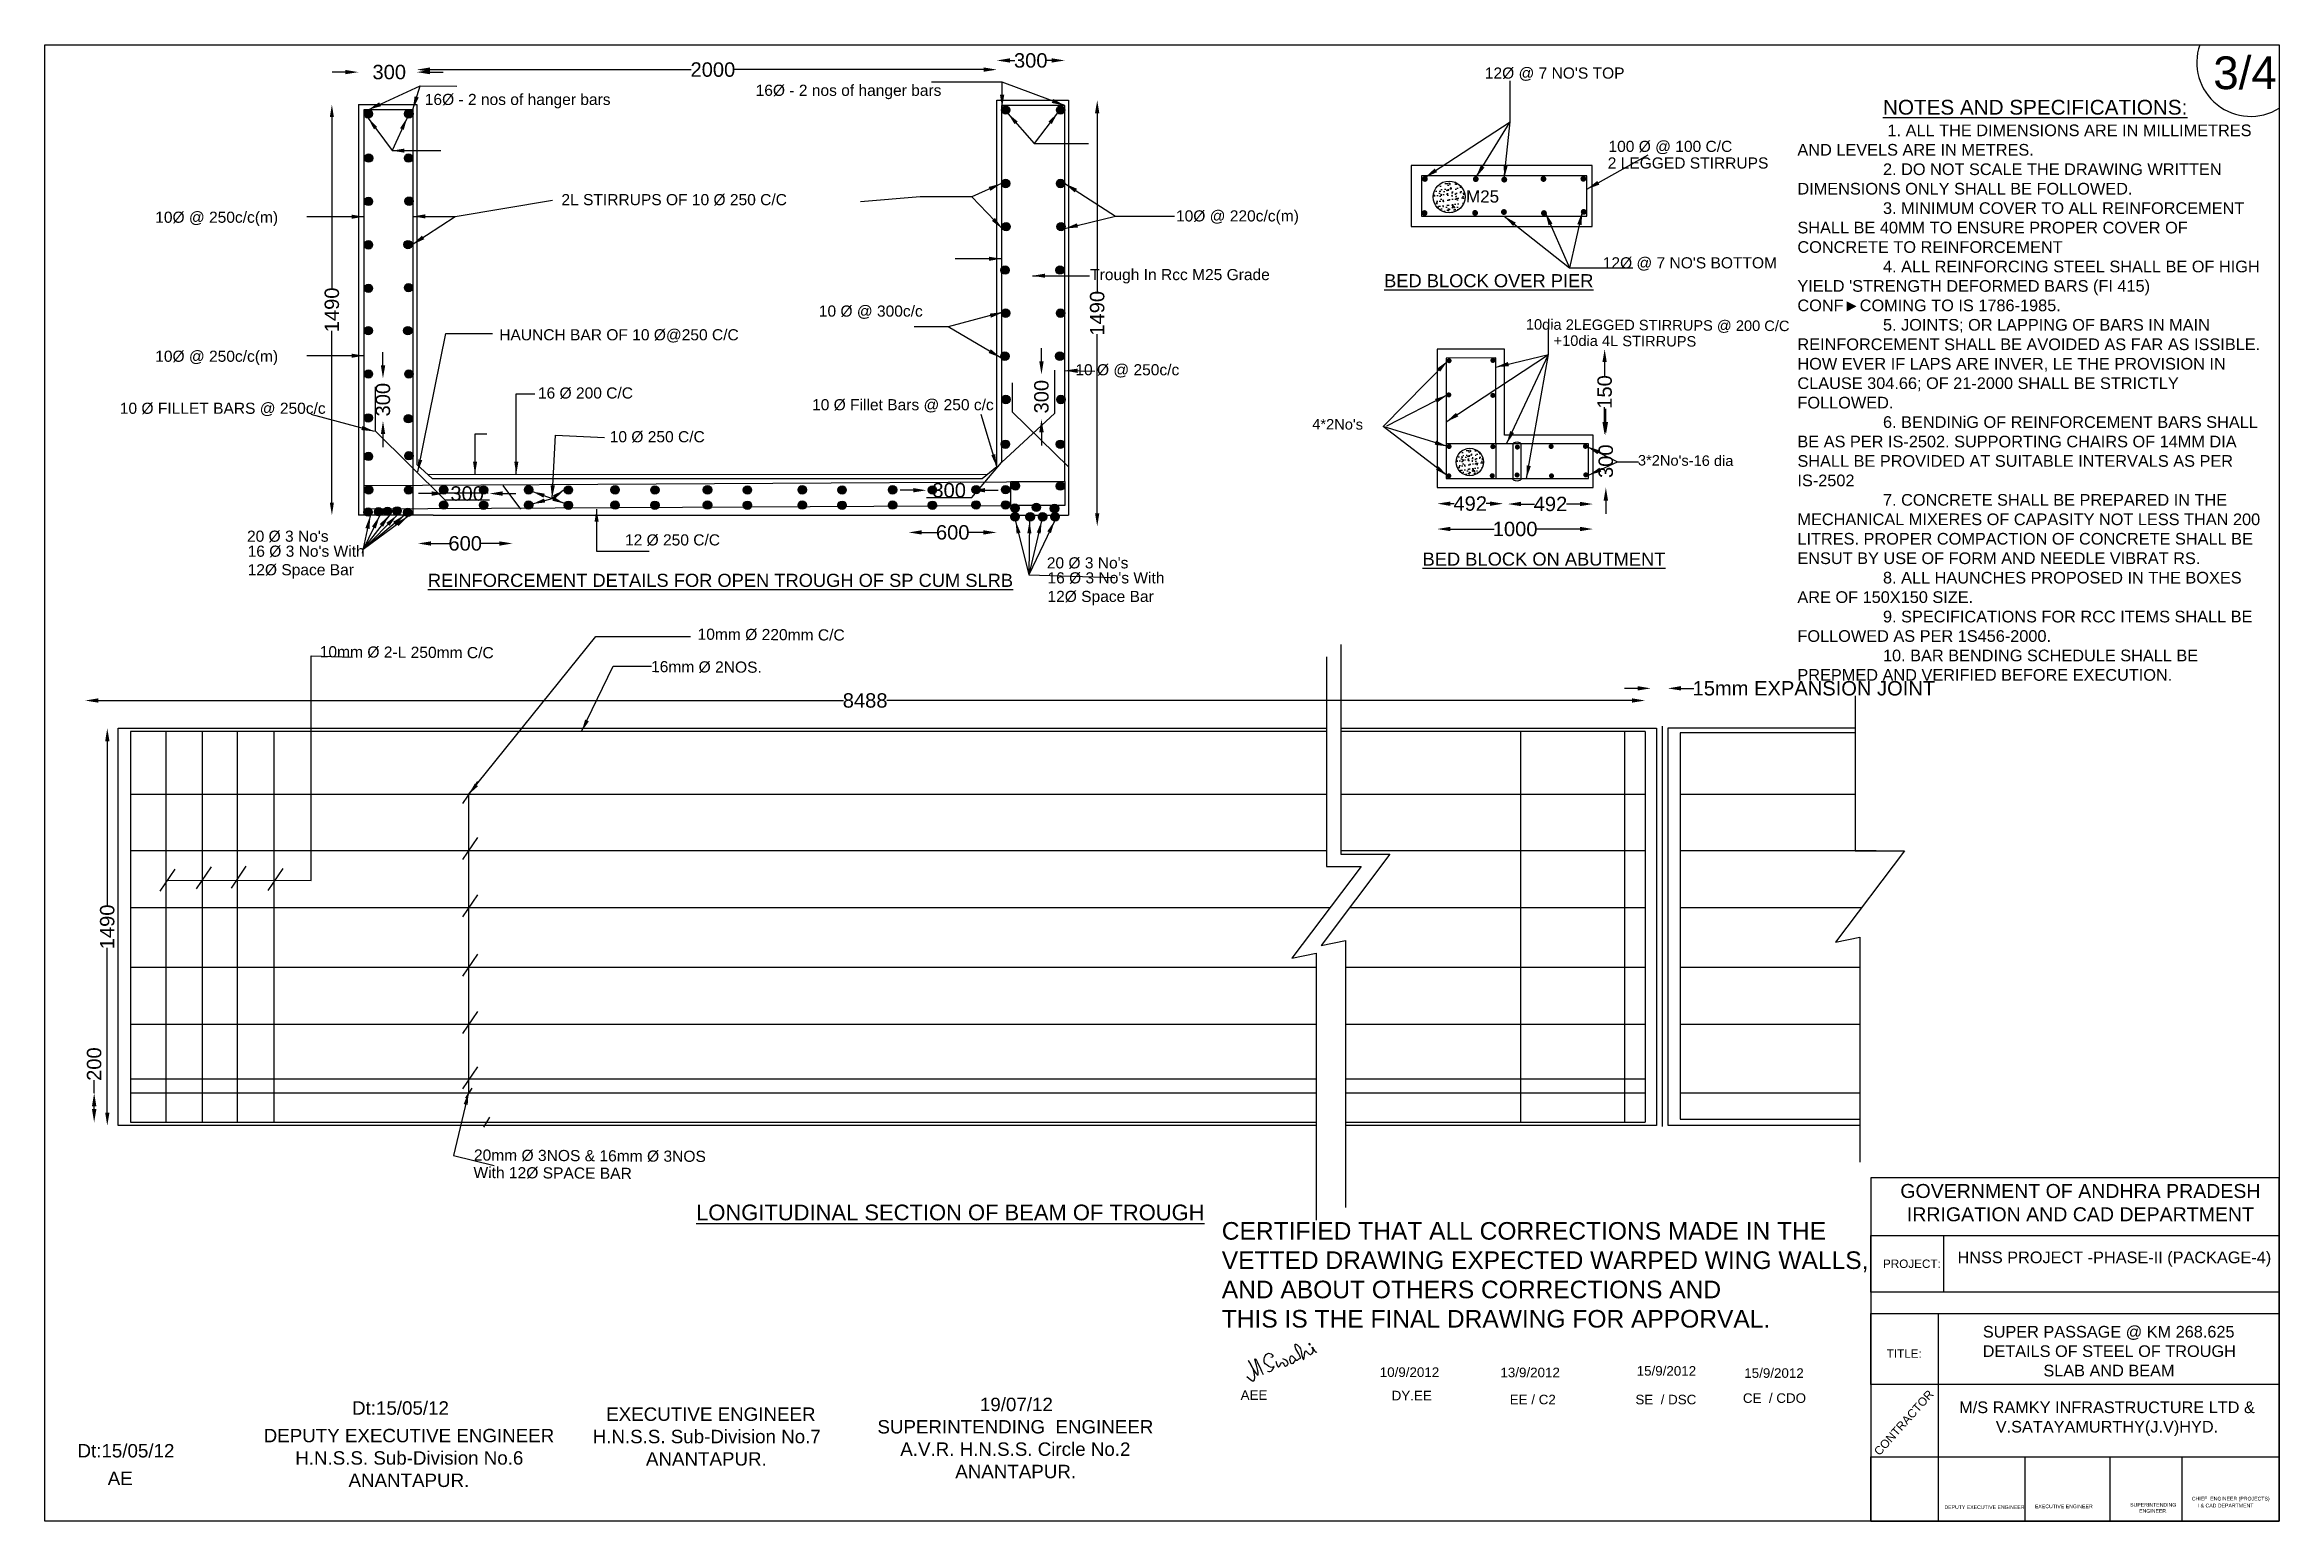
# Model space of a CAD drawing. Header units: millimetres. Extents: x 97544 to 114613, y -266 to 11013.
import ezdxf

# ---------------------------------------------------------------- set-up
doc = ezdxf.new("R2010")
doc.units = ezdxf.units.MM
doc.header["$MEASUREMENT"] = 0
doc.layers.add('DRAWING', color=7, linetype='Continuous')
doc.layers.add('TEXT', color=7, linetype='Continuous')
doc.styles.get("Standard").update_dxf_attribs({"font": 'arial.ttf'})
doc.dimstyles.get("Standard").update_dxf_attribs({"dimtxt": 110, "dimasz": 100, "dimexe": 0.18, "dimexo": 0.0625, "dimgap": 0.09, "dimtad": 0, "dimdec": 0, "dimzin": 0, "dimdsep": 46, "dimtxsty": 'Standard', "dimcen": 0.09, "dimse1": 1, "dimse2": 1, "dimadec": 0, "dimazin": 0, "dimtfac": 1, "dimtdec": 0, "dimtofl": 0, "dimtmove": 0, "dimatfit": 3, "dimfxl": 1, "dimtolj": 1, "dimtzin": 0, "dimarcsym": 0})

msp = doc.modelspace()

# ---------------------------------------------------------------- texts
at = {"layer": 'DRAWING'}
for s, p in [("12Ø @ 7 NO'S TOP", (108544.7, 10753.5)), ('16Ø - 2 nos of hanger bars', (100447.3, 10552.1)), ('16Ø - 2 nos of hanger bars', (102974.7, 10621.9)), ('100 Ø @ 100 C/C', (109489.3, 10193.6)), ('2 LEGGED STIRRUPS', (109483.3, 10066.6)), ('10Ø @ 250c/c(m)', (98388.3, 9652.4)), ('2L STIRRUPS OF 10 Ø 250 C/C', (101491.4, 9786.7)), ('10Ø @ 220c/c(m)', (106185.6, 9662.6)), ("12Ø @ 7 NO'S BOTTOM", (109445.6, 9304)), ('Trough In Rcc M25 Grade', (105529.8, 9214.3)), ('HAUNCH BAR OF 10 Ø@250 C/C', (101016.1, 8754.5)), ('10Ø @ 250c/c(m)', (98388.3, 8590.6)), ('10 Ø @ 250c/c ', (105417, 8487.4)), ('16 Ø 200 C/C', (101311.8, 8309.9)), ('10 Ø FILLET BARS @ 250c/c ', (98118, 8193.1)), ('10 Ø Fillet Bars @ 250 c/c', (103405.8, 8220.2)), ('10 Ø 250 C/C', (101860.2, 7975.8)), ("20 Ø 3 No's", (99089.3, 7216)), ('12 Ø 250 C/C', (101976.7, 7187.7)), ("20 Ø 3 No's", (105198.9, 7012.3))]:
    msp.add_text(s, height=85, dxfattribs=at).set_placement(p)
for s, height, p in [('M25', 92.96, (108400.9, 9808.1)), ('10dia 2LEGGED STIRRUPS @ 200 C/C', 80, (108857.7, 8836.6)), ('+10dia 4L STIRRUPS', 80, (109069.5, 8713)), ("4*2No's", 80, (107226.2, 8074.5)), ("3*2No's-16 dia", 80, (109713.9, 7798.6)), ('10mm Ø 220mm C/C', 85.18, (102530.9, 6467.7)), ('10mm Ø 2-L 250mm C/C', 85.18, (99644.8, 6333.5)), ('16mm Ø 2NOS.', 85.18, (102175.4, 6220)), ('20mm Ø 3NOS & 16mm Ø 3NOS', 85.18, (100822.5, 2489.2)), ('With 12Ø SPACE BAR', 85.18, (100818.8, 2355.9))]:
    msp.add_text(s, height=height, rotation=359.65712, dxfattribs=at).set_placement(p)
at = {"layer": 'DRAWING', "char_height": 85, "attachment_point": 1}
for s, insert, width in [('10 Ø @ 300c/c ', (103457.5, 9020.5), 818.774), ("16 Ø 3 No's With\\P12Ø Space Bar", (99094.4, 7186.4), 1207.442), ("16 Ø 3 No's With\\P12Ø Space Bar", (105204, 6982.7), 1207.442)]:
    msp.add_mtext(s, dxfattribs=dict(at, insert=insert, width=width))
at = {"layer": 'TEXT'}
for s, height, p in [('3/4', 250, (114109, 10673)), ('%%UBED BLOCK OVER PIER', 100, (107775.3, 9159.9)), ('%%UBED BLOCK ON ABUTMENT', 100, (108069.2, 7033.5)), ('%%UREINFORCEMENT DETAILS FOR OPEN TROUGH OF SP CUM SLRB', 100, (100470.9, 6871.3)), ('%%ULONGITUDINAL SECTION OF BEAM OF TROUGH', 120, (102520, 2033)), ('Dt:15/05/12', 102.48, (99891.7, 548.1)), ('Dt:15/05/12', 102.48, (97794.7, 221.6)), ('AE ', 102.48, (98025.4, 10.7)), ('I & CAD DEPARTMENT', 28.245, (113990.4, -160.1))]:
    msp.add_text(s, height=height, dxfattribs=at).set_placement(p)
msp.add_text('CONTRACTOR', height=63.92, rotation=48.32395, dxfattribs=at).set_placement((111559, 230.6))
at = {"layer": 'TEXT', "attachment_point": 1}
for s, insert, char_height, width in [("\\pi653.62;{\\H1.2685x;\\LNOTES AND SPECIFICATIONS: \\P\\pi0;} 1. ALL THE DIMENSIONS ARE IN MILLIMETRES AND LEVELS ARE IN METRES. \\P2. DO NOT SCALE THE DRAWING WRITTEN DIMENSIONS ONLY SHALL BE FOLLOWED.\\P3. MINIMUM COVER TO ALL REINFORCEMENT SHALL BE 40MM TO ENSURE PROPER COVER OF CONCRETE TO REINFORCEMENT \\P4. ALL REINFORCING STEEL SHALL BE OF HIGH YIELD 'STRENGTH DEFORMED BARS (FI 415) CONF►COMING TO IS 1786-1985. \\P5. JOINTS; OR LAPPING OF BARS IN MAIN REINFORCEMENT SHALL BE AVOIDED AS FAR AS ISSIBLE. HOW EVER IF LAPS ARE INVER, LE THE PROVISION IN CLAUSE 304.66; OF 21-2000 SHALL BE STRICTLY FOLLOWED.^J6. BENDINiG OF REINFORCEMENT BARS SHALL BE AS PER IS-2502. SUPPORTING CHAIRS OF 14MM DIA SHALL BE PROVIDED AT SUITABLE INTERVALS AS PER IS-2502\\P7. CONCRETE SHALL BE PREPARED IN THE MECHANICAL MIXERES OF CAPASITY NOT LESS THAN 200 LITRES. PROPER COMPACTION OF CONCRETE SHALL BE ENSUT BY USE OF FORM AND NEEDLE VIBRAT RS. \\P8. ALL HAUNCHES PROPOSED IN THE BOXES ARE OF 150X150 SIZE. \\P9. SPECIFICATIONS FOR RCC ITEMS SHALL BE FOLLOWED AS PER 1S456-2000. \\P10. BAR BENDING SCHEDULE SHALL BE PREPMED AND VERIFIED BEFORE EXECUTION. ", (110932.4, 10591.5), 89.1176, 3606.709), ('CERTIFIED THAT ALL CORRECTIONS MADE IN THE \\PVETTED DRAWING EXPECTED WARPED WING WALLS,\\PAND ABOUT OTHERS CORRECTIONS AND \\PTHIS IS THE FINAL DRAWING FOR APPORVAL. ', (106535.3, 2019.4), 134.281, 4951.081), ('PROJECT:', (111586, 1733), 63.92, 596.431), ('\\pi650.2;SUPER PASSAGE @ KM 268.625 \\P\\pi649.05;DETAILS OF STEEL OF TROUGH \\P\\pi1112.8;SLAB AND BEAM', (111698.6, 1226.3), 88.977, 3212.313), ('TITLE:', (111614.3, 1046.5), 63.92, 346.634), ('10/9/2012', (107742.1, 909.5), 73.09, 354.486), ('13/9/2012', (108663.8, 907.3), 73.09, 354.486), ('15/9/2012', (109704.5, 919.2), 73.09, 354.486), ('15/9/2012', (110526.5, 902.7), 73.09, 354.486), ('\\pi1489.7;19/07/12\\P\\pi706.9;SUPERINTENDING  ENGINEER\\P\\pi881.45;A.V.R. H.N.S.S. Circle No.2\\P\\pi1301.6;ANANTAPUR.', (103198, 677.9), 102.48, 3513.509), ('AEE', (106679.2, 734.4), 73.09, 354.486), ('DY.EE', (107833.1, 730.7), 73.09, 354.486), (' EE / C2', (108706.7, 700.6), 73.09, 490.879), ('SE  / DSC', (109695, 700.2), 73.09, 490.879), ('CE  / CDO', (110516, 711.3), 73.09, 490.879), ('\\pi918.39;  EXECUTIVE ENGINEER\\P\\pi894.52;H.N.S.S. Sub-Division No.7\\P\\pi1301.6;ANANTAPUR.', (100835.3, 603.4), 102.48, 3513.509), ('\\pi483.06;M/S RAMKY INFRASTRUCTURE LTD &\\P\\pi762.37;V.SATAYAMURTHY(J.V)HYD.', (111685.2, 649.2), 88.977, 3212.313), ('\\pi653.46;DEPUTY EXECUTIVE ENGINEER\\P\\pi894.56;H.N.S.S. Sub-Division No.6 \\P\\pi1301.6;ANANTAPUR.', (98563.3, 439.9), 102.48, 3513.509), ('DEPUTY EXECUTIVE ENGINEER  ', (112055.2, -144), 28.245, 793.278), ('  EXECUTIVE ENGINEER  ', (112725, -137.9), 28.245, 793.278), ('\\pi74.402;SUPERINTENDING \\P\\pi143.51;ENGINEER.', (113399.3, -126), 28.245, 497.531), ('CHIEF  ENGINEER (PROJECTS)', (113945.4, -78.9), 28.245, 636.305)]:
    msp.add_mtext(s, dxfattribs=dict(at, insert=insert, char_height=char_height, width=width))
at = {"layer": 'TEXT', "color": 7, "width": 3045.001, "attachment_point": 5}
for s, insert, char_height in [('GOVERNMENT OF ANDHRA PRADESH\\PIRRIGATION AND CAD DEPARTMENT', (113094, 2167.1), 106.772), ('HNSS PROJECT -PHASE-II (PACKAGE-4)', (113353.5, 1736.6), 88.977)]:
    msp.add_mtext(s, dxfattribs=dict(at, insert=insert, char_height=char_height))

# ---------------------------------------------------------------- blocks, each defined once
blk = doc.blocks.new('*D14')
at = {"layer": 'Defpoints', "color": 0}
for p in [(108696, 8688), (109460, 8688), (109371, 8031)]:
    blk.add_point(p, dxfattribs=at)
at = {"layer": 'DRAWING', "color": 0, "lineweight": -2}
for p, q in [((109460, 8588), (109460, 8476)), ((109460, 8131), (109460, 8243))]:
    blk.add_line(p, q, dxfattribs=at)
at = {"layer": 'DRAWING', "color": 0}
for points in [[(109443, 8588), (109476, 8588), (109460, 8688)], [(109443, 8131), (109476, 8131), (109460, 8031)]]:
    blk.add_solid(points, dxfattribs=at)
at = {"layer": 'DRAWING', "color": 0, "insert": (109460, 8360), "char_height": 110, "attachment_point": 5, "rotation": 90}
blk.add_mtext('\\A1;150', dxfattribs=at)
blk = doc.blocks.new('*D15')
at = {"layer": 'Defpoints', "color": 0}
for p in [(109371, 8031), (109469, 8031), (109371, 7630)]:
    blk.add_point(p, dxfattribs=at)
at = {"layer": 'DRAWING', "color": 0, "lineweight": -2}
for p, q in [((109469, 8131), (109469, 8231)), ((109469, 7530), (109469, 7430))]:
    blk.add_line(p, q, dxfattribs=at)
at = {"layer": 'DRAWING', "color": 0}
for points in [[(109452, 8131), (109486, 8131), (109469, 8031)], [(109452, 7530), (109486, 7530), (109469, 7630)]]:
    blk.add_solid(points, dxfattribs=at)
at = {"layer": 'DRAWING', "color": 0, "insert": (109469, 7831), "char_height": 110, "attachment_point": 5, "rotation": 90}
blk.add_mtext('\\A1;300', dxfattribs=at)
blk = doc.blocks.new('*D16')
at = {"layer": 'Defpoints', "color": 0}
for p in [(108720, 7630), (109371, 7630), (109371, 7504)]:
    blk.add_point(p, dxfattribs=at)
at = {"layer": 'DRAWING', "color": 0, "lineweight": -2}
for p, q in [((108820, 7504), (108923, 7504)), ((109271, 7504), (109169, 7504))]:
    blk.add_line(p, q, dxfattribs=at)
at = {"layer": 'DRAWING', "color": 0}
for points in [[(108820, 7521), (108820, 7488), (108720, 7504)], [(109271, 7521), (109271, 7488), (109371, 7504)]]:
    blk.add_solid(points, dxfattribs=at)
at = {"layer": 'DRAWING', "color": 0, "insert": (109046, 7504), "char_height": 110, "attachment_point": 5}
blk.add_mtext('\\A1;492', dxfattribs=at)
blk = doc.blocks.new('*D17')
at = {"layer": 'Defpoints', "color": 0}
for p in [(108181, 7630), (108181, 7507), (108685, 7498)]:
    blk.add_point(p, dxfattribs=at)
at = {"layer": 'DRAWING', "color": 0, "lineweight": -2}
for p, q in [((108281, 7507), (108310, 7507)), ((108585, 7507), (108556, 7507))]:
    blk.add_line(p, q, dxfattribs=at)
at = {"layer": 'DRAWING', "color": 0}
for points in [[(108281, 7523), (108281, 7490), (108181, 7507)], [(108585, 7523), (108585, 7490), (108685, 7507)]]:
    blk.add_solid(points, dxfattribs=at)
at = {"layer": 'DRAWING', "color": 0, "insert": (108433, 7507), "char_height": 110, "attachment_point": 5}
blk.add_mtext('\\A1;492', dxfattribs=at)
blk = doc.blocks.new('*D13')
at = {"layer": 'Defpoints', "color": 0}
for p in [(108181, 7630), (109371, 7630), (109371, 7313)]:
    blk.add_point(p, dxfattribs=at)
at = {"layer": 'DRAWING', "color": 0, "lineweight": -2}
for p, q in [((108281, 7313), (108617, 7313)), ((109271, 7313), (108935, 7313))]:
    blk.add_line(p, q, dxfattribs=at)
at = {"layer": 'DRAWING', "color": 0}
for points in [[(108281, 7330), (108281, 7297), (108181, 7313)], [(109271, 7330), (109271, 7297), (109371, 7313)]]:
    blk.add_solid(points, dxfattribs=at)
at = {"layer": 'DRAWING', "color": 0, "insert": (108776, 7313), "char_height": 110, "attachment_point": 5}
blk.add_mtext('\\A1;1000', dxfattribs=at)
blk = doc.blocks.new('*D33')
at = {"layer": 'Defpoints', "color": 0}
for p in [(99940, 10555), (99738, 7419), (99984, 7419)]:
    blk.add_point(p, dxfattribs=at)
at = {"layer": 'DRAWING', "color": 0, "lineweight": -2}
for p, q in [((99738, 10460), (99738, 9146)), ((99738, 7514), (99738, 8828))]:
    blk.add_line(p, q, dxfattribs=at)
at = {"layer": 'DRAWING', "color": 0}
for points in [[(99722, 10460), (99753, 10460), (99738, 10555)], [(99722, 7514), (99753, 7514), (99738, 7419)]]:
    blk.add_solid(points, dxfattribs=at)
at = {"layer": 'DRAWING', "color": 0, "insert": (99738, 8987), "char_height": 110, "attachment_point": 5, "rotation": 90}
blk.add_mtext('\\A1;1490', dxfattribs=at)
blk = doc.blocks.new('*D34')
at = {"layer": 'Defpoints', "color": 0}
for p in [(105365, 10589), (105584, 10589), (105365, 7334)]:
    blk.add_point(p, dxfattribs=at)
at = {"layer": 'DRAWING', "color": 0, "lineweight": -2}
for p, q in [((105584, 10489), (105584, 9120)), ((105584, 7434), (105584, 8802))]:
    blk.add_line(p, q, dxfattribs=at)
at = {"layer": 'DRAWING', "color": 0}
for points in [[(105567, 10489), (105600, 10489), (105584, 10589)], [(105567, 7434), (105600, 7434), (105584, 7334)]]:
    blk.add_solid(points, dxfattribs=at)
at = {"layer": 'DRAWING', "color": 0, "insert": (105584, 8961), "char_height": 110, "attachment_point": 5, "rotation": 90}
blk.add_mtext('\\A1;1490', dxfattribs=at)
blk = doc.blocks.new('*D35')
at = {"layer": 'Defpoints', "color": 0}
for p in [(105336, 10892), (104817, 10589), (105336, 10589)]:
    blk.add_point(p, dxfattribs=at)
at = {"layer": 'DRAWING', "color": 0, "lineweight": -2}
for p, q in [((104917, 10892), (104955, 10892)), ((105236, 10892), (105198, 10892))]:
    blk.add_line(p, q, dxfattribs=at)
at = {"layer": 'DRAWING', "color": 0}
for points in [[(104917, 10909), (104917, 10876), (104817, 10892)], [(105236, 10909), (105236, 10876), (105336, 10892)]]:
    blk.add_solid(points, dxfattribs=at)
at = {"layer": 'DRAWING', "color": 0, "insert": (105076, 10892), "char_height": 110, "attachment_point": 5}
blk.add_mtext('\\A1;300', dxfattribs=at)
blk = doc.blocks.new('*D36')
at = {"layer": 'Defpoints', "color": 0}
for p in [(100387, 10822), (104817, 10589), (100387, 10555)]:
    blk.add_point(p, dxfattribs=at)
at = {"layer": 'DRAWING', "color": 0, "lineweight": -2}
for p, q in [((100487, 10822), (102483, 10822)), ((104717, 10822), (102813, 10822))]:
    blk.add_line(p, q, dxfattribs=at)
at = {"layer": 'DRAWING', "color": 0}
for points in [[(100487, 10839), (100487, 10806), (100387, 10822)], [(104717, 10839), (104717, 10806), (104817, 10822)]]:
    blk.add_solid(points, dxfattribs=at)
at = {"layer": 'DRAWING', "color": 0, "insert": (102648, 10822), "char_height": 110, "attachment_point": 5}
blk.add_mtext('\\A1;2000', dxfattribs=at)
blk = doc.blocks.new('*D30')
at = {"layer": 'Defpoints', "color": 0}
for p in [(99940, 10803), (99940, 10555), (100387, 10555)]:
    blk.add_point(p, dxfattribs=at)
at = {"layer": 'DRAWING', "color": 0, "lineweight": -2}
for p, q in [((99840, 10803), (99740, 10803)), ((100487, 10803), (100587, 10803))]:
    blk.add_line(p, q, dxfattribs=at)
at = {"layer": 'DRAWING', "color": 0}
for points in [[(99840, 10820), (99840, 10787), (99940, 10803)], [(100487, 10820), (100487, 10787), (100387, 10803)]]:
    blk.add_solid(points, dxfattribs=at)
at = {"layer": 'DRAWING', "color": 0, "insert": (100176, 10803), "char_height": 110, "attachment_point": 5}
blk.add_mtext('\\A1;300', dxfattribs=at)
blk = doc.blocks.new('*D31')
at = {"layer": 'Defpoints', "color": 0}
for p in [(100128, 8463), (100128, 8463), (100128, 8139)]:
    blk.add_point(p, dxfattribs=at)
at = {"layer": 'DRAWING', "color": 0, "lineweight": -2}
for p, q in [((100128, 8563), (100128, 8663)), ((100128, 8039), (100128, 7939))]:
    blk.add_line(p, q, dxfattribs=at)
at = {"layer": 'DRAWING', "color": 0}
for points in [[(100112, 8563), (100145, 8563), (100128, 8463)], [(100112, 8039), (100145, 8039), (100128, 8139)]]:
    blk.add_solid(points, dxfattribs=at)
at = {"layer": 'DRAWING', "color": 0, "insert": (100128, 8301), "char_height": 110, "attachment_point": 5, "rotation": 90}
blk.add_mtext('\\A1;300', dxfattribs=at)
blk = doc.blocks.new('*D32')
at = {"layer": 'Defpoints', "color": 0}
for p in [(105156, 8495), (105158, 8495), (105149, 8152)]:
    blk.add_point(p, dxfattribs=at)
at = {"layer": 'DRAWING', "color": 0, "lineweight": -2}
for p, q in [((105158, 8595), (105158, 8695)), ((105158, 8052), (105158, 7952))]:
    blk.add_line(p, q, dxfattribs=at)
at = {"layer": 'DRAWING', "color": 0}
for points in [[(105141, 8595), (105175, 8595), (105158, 8495)], [(105141, 8052), (105175, 8052), (105158, 8152)]]:
    blk.add_solid(points, dxfattribs=at)
at = {"layer": 'DRAWING', "color": 0, "insert": (105158, 8324), "char_height": 110, "attachment_point": 5, "rotation": 90}
blk.add_mtext('\\A1;300', dxfattribs=at)
blk = doc.blocks.new('*D37')
at = {"layer": 'Defpoints', "color": 0}
for p in [(104144, 7419), (104144, 7287), (104815, 7336)]:
    blk.add_point(p, dxfattribs=at)
at = {"layer": 'DRAWING', "color": 0, "lineweight": -2}
for p, q in [((104244, 7287), (104358, 7287)), ((104715, 7287), (104601, 7287))]:
    blk.add_line(p, q, dxfattribs=at)
at = {"layer": 'DRAWING', "color": 0}
for points in [[(104244, 7304), (104244, 7271), (104144, 7287)], [(104715, 7304), (104715, 7271), (104815, 7287)]]:
    blk.add_solid(points, dxfattribs=at)
at = {"layer": 'DRAWING', "color": 0, "insert": (104480, 7287), "char_height": 110, "attachment_point": 5}
blk.add_mtext('\\A1;600', dxfattribs=at)
blk = doc.blocks.new('*D38')
at = {"layer": 'Defpoints', "color": 0}
for p in [(104279, 7609), (104279, 7554), (104627, 7554)]:
    blk.add_point(p, dxfattribs=at)
at = {"layer": 'DRAWING', "color": 0, "lineweight": -2}
for p, q in [((104179, 7609), (104079, 7609)), ((104727, 7609), (104827, 7609))]:
    blk.add_line(p, q, dxfattribs=at)
at = {"layer": 'DRAWING', "color": 0}
for points in [[(104179, 7626), (104179, 7593), (104279, 7609)], [(104727, 7626), (104727, 7593), (104627, 7609)]]:
    blk.add_solid(points, dxfattribs=at)
at = {"layer": 'DRAWING', "color": 0, "insert": (104453, 7609), "char_height": 110, "attachment_point": 5}
blk.add_mtext('\\A1;300', dxfattribs=at)
blk = doc.blocks.new('*D39')
at = {"layer": 'Defpoints', "color": 0}
for p in [(100600, 7537), (100942, 7584), (100942, 7537)]:
    blk.add_point(p, dxfattribs=at)
at = {"layer": 'DRAWING', "color": 0, "lineweight": -2}
for p, q in [((100500, 7584), (100400, 7584)), ((101042, 7584), (101142, 7584))]:
    blk.add_line(p, q, dxfattribs=at)
at = {"layer": 'DRAWING', "color": 0}
for points in [[(100500, 7601), (100500, 7567), (100600, 7584)], [(101042, 7601), (101042, 7567), (100942, 7584)]]:
    blk.add_solid(points, dxfattribs=at)
at = {"layer": 'DRAWING', "color": 0, "insert": (100771, 7584), "char_height": 110, "attachment_point": 5}
blk.add_mtext('\\A1;300', dxfattribs=at)
blk = doc.blocks.new('*D40')
at = {"layer": 'Defpoints', "color": 0}
for p in [(101118, 7419), (100395, 7303), (101118, 7203)]:
    blk.add_point(p, dxfattribs=at)
at = {"layer": 'DRAWING', "color": 0, "lineweight": -2}
for p, q in [((100495, 7203), (100635, 7203)), ((101018, 7203), (100878, 7203))]:
    blk.add_line(p, q, dxfattribs=at)
at = {"layer": 'DRAWING', "color": 0}
for points in [[(100495, 7219), (100495, 7186), (100395, 7203)], [(101018, 7219), (101018, 7186), (101118, 7203)]]:
    blk.add_solid(points, dxfattribs=at)
at = {"layer": 'DRAWING', "color": 0, "insert": (100756, 7203), "char_height": 110, "attachment_point": 5}
blk.add_mtext('\\A1;600', dxfattribs=at)
blk = doc.blocks.new('*D42')
at = {"layer": 'Defpoints', "color": 0}
for p in [(98104, 5792), (98022, 2756), (107480, 2756)]:
    blk.add_point(p, dxfattribs=at)
at = {"layer": 'DRAWING', "color": 0, "lineweight": -2}
for p, q in [((98022, 5692), (98022, 4433)), ((98022, 2856), (98022, 4115))]:
    blk.add_line(p, q, dxfattribs=at)
at = {"layer": 'DRAWING', "color": 0}
for points in [[(98006, 5692), (98039, 5692), (98022, 5792)], [(98006, 2856), (98039, 2856), (98022, 2756)]]:
    blk.add_solid(points, dxfattribs=at)
at = {"layer": 'DRAWING', "color": 0, "insert": (98022, 4274), "char_height": 110, "attachment_point": 5, "rotation": 90}
blk.add_mtext('\\A1;1490', dxfattribs=at)
blk = doc.blocks.new('*D43')
at = {"layer": 'Defpoints', "color": 0}
for p in [(109769, 6003), (97853, 5792), (109769, 5766)]:
    blk.add_point(p, dxfattribs=at)
at = {"layer": 'DRAWING', "color": 0, "lineweight": -2}
for p, q in [((97953, 6003), (103647, 6003)), ((109669, 6003), (103976, 6003))]:
    blk.add_line(p, q, dxfattribs=at)
at = {"layer": 'DRAWING', "color": 0}
for points in [[(97953, 6020), (97953, 5987), (97853, 6003)], [(109669, 6020), (109669, 5987), (109769, 6003)]]:
    blk.add_solid(points, dxfattribs=at)
at = {"layer": 'DRAWING', "color": 0, "insert": (103811, 6003), "char_height": 110, "attachment_point": 5}
blk.add_mtext('\\A1;8488', dxfattribs=at)
blk = doc.blocks.new('*D44')
at = {"layer": 'Defpoints', "color": 0}
for p in [(109942, 6096), (109812, 5792), (109942, 5792)]:
    blk.add_point(p, dxfattribs=at)
at = {"layer": 'DRAWING', "color": 0, "lineweight": -2}
for p, q in [((109712, 6096), (109612, 6096)), ((110042, 6096), (110142, 6096))]:
    blk.add_line(p, q, dxfattribs=at)
at = {"layer": 'DRAWING', "color": 0}
for points in [[(109712, 6113), (109712, 6080), (109812, 6096)], [(110042, 6113), (110042, 6080), (109942, 6096)]]:
    blk.add_solid(points, dxfattribs=at)
at = {"layer": 'DRAWING', "color": 0, "insert": (111058, 6096), "char_height": 110, "attachment_point": 5}
blk.add_mtext('\\A1;15mm EXPANSION JOINT', dxfattribs=at)
blk = doc.blocks.new('*D45')
at = {"layer": 'Defpoints', "color": 0}
for p in [(97922, 3004), (98201, 3004), (98201, 2782)]:
    blk.add_point(p, dxfattribs=at)
at = {"layer": 'DRAWING', "color": 0, "lineweight": -2}
for p, q in [((97922, 3004), (97922, 3104)), ((97922, 2882), (97922, 2904))]:
    blk.add_line(p, q, dxfattribs=at)
at = {"layer": 'DRAWING', "color": 0}
for points in [[(97905, 2904), (97939, 2904), (97922, 3004)], [(97905, 2882), (97939, 2882), (97922, 2782)]]:
    blk.add_solid(points, dxfattribs=at)
at = {"layer": 'DRAWING', "color": 0, "insert": (97922, 3226), "char_height": 110, "attachment_point": 5, "rotation": 90}
blk.add_mtext('\\A1;200', dxfattribs=at)

# ---------------------------------------------------------------- dimensions: what is measured, and where the dimension line sits
at = {"layer": 'DRAWING'}
for base, p1, p2, text, picture, middle in [((105336.2, 10892.2), (104816.6, 10588.6), (105336.2, 10588.6), '300', '*D35', (105076.4, 10892.2)), ((108181.2, 7506.6), (108685.1, 7498.4), (108181.2, 7630.3), '492', '*D17', (108433.1, 7506.6)), ((109371.5, 7313.2), (108181.2, 7630.3), (109371.5, 7630.3), '1000', '*D13', (108776.3, 7313.2)), ((109371.5, 7504.3), (108720.1, 7630.3), (109371.5, 7630.3), '492', '*D16', (109045.8, 7504.3))]:
    dim = msp.add_linear_dim(base=base, p1=p1, p2=p2, text=text, dimstyle='Standard', dxfattribs=at)
    dim.commit()
    dim.dimension.update_dxf_attribs({"geometry": picture, "text_midpoint": middle})
for base, p1, p2, text, picture, middle in [((99940.5, 10803.2), (100387.4, 10555.2), (99940.5, 10555.2), '300', '*D30', (100176.2, 10803.2)), ((100387.4, 10822.2), (104816.6, 10588.6), (100387.4, 10555.2), '2000', '*D36', (102647.7, 10822.2))]:
    dim = msp.add_linear_dim(base=base, p1=p1, p2=p2, text=text, dimstyle='Standard', dxfattribs=at)
    dim.commit()
    dim.dimension.update_dxf_attribs({"geometry": picture, "text_midpoint": middle, "dimtype": 160})
for base, p1, p2, text, picture, middle in [((105583.6, 10588.6), (105365.1, 7334), (105365.1, 10588.6), '1490', '*D34', (105583.6, 8961.3)), ((109459.8, 8687.9), (109371.5, 8031.3), (108695.8, 8687.9), '150', '*D14', (109459.8, 8359.6)), ((109469, 8031.3), (109371.5, 7630.3), (109371.5, 8031.3), '300', '*D15', (109469, 7830.8)), ((98022.4, 2755.9), (98104, 5792.1), (107479.5, 2755.9), '1490', '*D42', (98022.4, 4274))]:
    dim = msp.add_linear_dim(base=base, p1=p1, p2=p2, angle=90, text=text, dimstyle='Standard', dxfattribs=at)
    dim.commit()
    dim.dimension.update_dxf_attribs({"geometry": picture, "text_midpoint": middle})
for base, p1, p2, text, override, picture, middle in [((99737.5, 7419.2), (99940.5, 10555.2), (99983.9, 7419.2), '1490', {"dimasz": 95, "dimfxl": 2000, "dimarcsym": 1}, '*D33', (99737.5, 8987.2)), ((100128.4, 8463.5), (100128.4, 8138.9), (100128.4, 8463.5), '300', {"dimfxl": 2000}, '*D31', (100128.4, 8301.2)), ((105158, 8495.4), (105149, 8152.2), (105156.2, 8495.4), '300', {"dimfxl": 2000}, '*D32', (105158, 8323.8)), ((97921.9, 3004), (98200.7, 2782.2), (98200.7, 3004), '200', {"dimfxl": 2000}, '*D45', (97921.9, 3226.4))]:
    dim = msp.add_linear_dim(base=base, p1=p1, p2=p2, angle=90, text=text, dimstyle='Standard', override=override, dxfattribs=at)
    dim.commit()
    dim.dimension.update_dxf_attribs({"geometry": picture, "text_midpoint": middle})
for base, p1, p2, text, picture, middle in [((104279.4, 7609.5), (104626.8, 7553.8), (104279.4, 7553.8), '300', '*D38', (104453.1, 7609.5)), ((100941.6, 7583.8), (100599.8, 7537), (100941.6, 7537), '300', '*D39', (100770.7, 7583.8)), ((101117.7, 7202.7), (100394.8, 7303.1), (101117.7, 7419.2), '600', '*D40', (100756.2, 7202.7)), ((104144.4, 7287.3), (104814.7, 7335.7), (104144.4, 7419.2), '600', '*D37', (104479.6, 7287.3)), ((109941.7, 6096.4), (109811.7, 5792.1), (109941.7, 5792.1), '15mm EXPANSION JOINT', '*D44', (111058.4, 6096.4)), ((109768.8, 6003.5), (97853.3, 5792.1), (109768.8, 5765.7), '8488', '*D43', (103811.1, 6003.5))]:
    dim = msp.add_linear_dim(base=base, p1=p1, p2=p2, text=text, dimstyle='Standard', override={"dimfxl": 2000}, dxfattribs=at)
    dim.commit()
    dim.dimension.update_dxf_attribs({"geometry": picture, "text_midpoint": middle})

# ---------------------------------------------------------------- hatches: boundary and pattern name
at = {"layer": 'DRAWING'}
h = msp.add_hatch(color=256, dxfattribs=at)
h.paths.add_polyline_path([(100047.7, 10484, 0.1836477), (100039.6, 10505.2), (99991.7, 10505.2, 0.1064012), (99985, 10493.5), (99985, 10474.4, 0.8591403)])
h.paths.add_polyline_path([(99991.7, 10505.2), (100039.6, 10505.2, 0.4491542)])
h = msp.add_hatch(color=256, dxfattribs=at)
h.paths.add_polyline_path([(100357.6, 10484, 0.1836477), (100349.5, 10505.2), (100301.6, 10505.2, 0.1064012), (100294.9, 10493.5), (100294.9, 10474.4, 0.8591403)])
h.paths.add_polyline_path([(100301.6, 10505.2), (100349.5, 10505.2, 0.4491542)])
h = msp.add_hatch(color=256, dxfattribs=at)
h.paths.add_polyline_path([(104916.6, 10513.8, 0.1836477), (104908.5, 10535), (104860.6, 10535, 0.1064012), (104854, 10523.3), (104854, 10504.2, 0.8591403)])
h.paths.add_polyline_path([(104860.6, 10535), (104908.5, 10535, 0.4491542)])
h = msp.add_hatch(color=256, dxfattribs=at)
h.paths.add_polyline_path([(105336.2, 10513.8, 0.1836477), (105328.1, 10535), (105280.2, 10535, 0.1064012), (105273.5, 10523.3), (105273.5, 10504.2, 0.8591403)])
h.paths.add_polyline_path([(105280.2, 10535), (105328.1, 10535, 0.4491542)])
h = msp.add_hatch(color=256, dxfattribs=at)
h.paths.add_polyline_path([(100050.9, 10146.9, 0.1836477), (100042.8, 10168.2), (99994.9, 10168.2, 0.1064012), (99988.2, 10156.5), (99988.2, 10137.4, 0.8591403)])
h.paths.add_polyline_path([(99994.9, 10168.2), (100042.8, 10168.2, 0.4491542)])
h = msp.add_hatch(color=256, dxfattribs=at)
h.paths.add_polyline_path([(100355.9, 10146.9, 0.1836477), (100347.9, 10168.2), (100300, 10168.2, 0.1064012), (100293.3, 10156.5), (100293.3, 10137.4, 0.8591403)])
h.paths.add_polyline_path([(100300, 10168.2), (100347.9, 10168.2, 0.4491542)])
h = msp.add_hatch(color=256, dxfattribs=at)
h.paths.add_polyline_path([(104916.6, 9952.3, 0.1836477), (104908.5, 9973.6), (104860.6, 9973.6, 0.1064012), (104854, 9961.8), (104854, 9942.7, 0.8591403)])
h.paths.add_polyline_path([(104860.6, 9973.6), (104908.5, 9973.6, 0.4491542)])
h = msp.add_hatch(color=256, dxfattribs=at)
h.paths.add_polyline_path([(105336.2, 9952.3, 0.1836477), (105328.1, 9973.6), (105280.2, 9973.6, 0.1064012), (105273.5, 9961.8), (105273.5, 9942.7, 0.8591403)])
h.paths.add_polyline_path([(105280.2, 9973.6), (105328.1, 9973.6, 0.4491542)])
h = msp.add_hatch(dxfattribs=at)
h.set_pattern_fill('AR-CONC', color=256, scale=11.620219, style=0)
h.set_pattern_definition([(50, (-20625.67, 1012.87), (83.347206, -7.291936), [8.715164, -95.86681]), (355, (-20625.67, 1012.87), (-16.12321, 87.406375), [6.97213, -76.693447]), (100.4514, (-20618.725, 1012.26), (67.22406, 80.114386), [7.40675, -81.47425]), (46.1842, (-20625.67, 1036.11), (124.01575, -19.23367), [13.07275, -143.80021]), (96.6356, (-20615.34, 1034.51), (108.60986, 113.19463), [11.11013, -122.21136]), (351.1842, (-20625.67, 1036.11), (108.60977, 113.19472), [10.4582, -115.04017]), (21, (-20614.05, 1030.3), (69.361908, -46.785198), [8.715164, -95.86681]), (326, (-20614.05, 1030.3), (28.273775, 84.264025), [6.97213, -76.693447]), (71.4514, (-20608.27, 1026.4), (97.63571, 37.47875), [7.40675, -81.47425]), (37.5, (-20625.67, 1012.87), (1.413002, 38.6829956), [0, -75.76383, 0, -77.855469, 0, -76.983952]), (7.5, (-20625.67, 1012.87), (30.569257, 45.831506), [0, -44.389237, 0, -74.020796, 0, -29.341054]), (327.5, (-20651.583, 1012.87), (62.031337, -2.6209255), [0, -29.050548, 0, -90.63771, 0, -120.269269]), (317.5, (-20663.203, 1012.87), (67.767511, 11.632418), [0, -37.765712, 0, -60.192736, 0, -85.40861])])
h.paths.add_polyline_path([(108393.1, 9849.8, 1), (108150.2, 9849.8, 1)])
h = msp.add_hatch(color=256, dxfattribs=at)
h.paths.add_polyline_path([(100049.3, 9815.7, 0.1836477), (100041.2, 9837), (99993.3, 9837, 0.1064012), (99986.7, 9825.3), (99986.7, 9806.2, 0.8591403)])
h.paths.add_polyline_path([(99993.3, 9837), (100041.2, 9837, 0.4491542)])
h = msp.add_hatch(color=256, dxfattribs=at)
h.paths.add_polyline_path([(100359.2, 9817.3, 0.1836477), (100351.1, 9838.6), (100303.2, 9838.6, 0.1064012), (100296.6, 9826.9), (100296.6, 9807.8, 0.8591403)])
h.paths.add_polyline_path([(100303.2, 9838.6), (100351.1, 9838.6, 0.4491542)])
h = msp.add_hatch(color=256, dxfattribs=at)
h.paths.add_polyline_path([(104919.9, 9622.7, 0.1836477), (104911.8, 9644), (104863.9, 9644, 0.1064012), (104857.3, 9632.2), (104857.3, 9613.1, 0.8591403)])
h.paths.add_polyline_path([(104863.9, 9644), (104911.8, 9644, 0.4491542)])
h = msp.add_hatch(color=256, dxfattribs=at)
h.paths.add_polyline_path([(105339.4, 9622.7, 0.1836477), (105331.3, 9644), (105283.4, 9644, 0.1064012), (105276.8, 9632.2), (105276.8, 9613.1, 0.8591403)])
h.paths.add_polyline_path([(105283.4, 9644), (105331.3, 9644, 0.4491542)])
h = msp.add_hatch(color=256, dxfattribs=at)
h.paths.add_polyline_path([(100049.3, 9484, 0.1836477), (100041.2, 9505.2), (99993.3, 9505.2, 0.1064012), (99986.7, 9493.5), (99986.7, 9474.4, 0.8591403)])
h.paths.add_polyline_path([(99993.3, 9505.2), (100041.2, 9505.2, 0.4491542)])
h = msp.add_hatch(color=256, dxfattribs=at)
h.paths.add_polyline_path([(100351.1, 9485.6, 0.1836477), (100343, 9506.8), (100295.1, 9506.8, 0.1064012), (100288.5, 9495.1), (100288.5, 9476, 0.8591403)])
h.paths.add_polyline_path([(100295.1, 9506.8), (100343, 9506.8, 0.4491542)])
h = msp.add_hatch(color=256, dxfattribs=at)
h.paths.add_polyline_path([(104911.8, 9290.9, 0.1836477), (104903.7, 9312.2), (104855.8, 9312.2, 0.1064012), (104849.2, 9300.5), (104849.2, 9281.4, 0.8591403)])
h.paths.add_polyline_path([(104855.8, 9312.2), (104903.7, 9312.2, 0.4491542)])
h = msp.add_hatch(color=256, dxfattribs=at)
h.paths.add_polyline_path([(105331.3, 9290.9, 0.1836477), (105323.2, 9312.2), (105275.3, 9312.2, 0.1064012), (105268.7, 9300.5), (105268.7, 9281.4, 0.8591403)])
h.paths.add_polyline_path([(105275.3, 9312.2), (105323.2, 9312.2, 0.4491542)])
h = msp.add_hatch(color=256, dxfattribs=at)
h.paths.add_polyline_path([(100049.3, 9151.8, 0.1836477), (100041.2, 9173.1), (99993.3, 9173.1, 0.1064012), (99986.7, 9161.4), (99986.7, 9142.3, 0.8591403)])
h.paths.add_polyline_path([(99993.3, 9173.1), (100041.2, 9173.1, 0.4491542)])
h = msp.add_hatch(color=256, dxfattribs=at)
h.paths.add_polyline_path([(100355.9, 9156.6, 0.1836477), (100347.9, 9177.9), (100300, 9177.9, 0.1064012), (100293.3, 9166.2), (100293.3, 9147.1, 0.8591403)])
h.paths.add_polyline_path([(100300, 9177.9), (100347.9, 9177.9, 0.4491542)])
h = msp.add_hatch(color=256, dxfattribs=at)
h.paths.add_polyline_path([(104916.6, 8962, 0.1836477), (104908.5, 8983.3), (104860.6, 8983.3, 0.1064012), (104854, 8971.5), (104854, 8952.4, 0.8591403)])
h.paths.add_polyline_path([(104860.6, 8983.3), (104908.5, 8983.3, 0.4491542)])
h = msp.add_hatch(color=256, dxfattribs=at)
h.paths.add_polyline_path([(105336.2, 8962, 0.1836477), (105328.1, 8983.3), (105280.2, 8983.3, 0.1064012), (105273.5, 8971.5), (105273.5, 8952.4, 0.8591403)])
h.paths.add_polyline_path([(105280.2, 8983.3), (105328.1, 8983.3, 0.4491542)])
h = msp.add_hatch(color=256, dxfattribs=at)
h.paths.add_polyline_path([(100048.2, 8828.2, 0.1836477), (100040.1, 8849.5), (99992.2, 8849.5, 0.1064012), (99985.6, 8837.8), (99985.6, 8818.7, 0.8591403)])
h.paths.add_polyline_path([(99992.2, 8849.5), (100040.1, 8849.5, 0.4491542)])
h = msp.add_hatch(color=256, dxfattribs=at)
h.paths.add_polyline_path([(100349.9, 8828.2, 0.1836477), (100341.8, 8849.5), (100293.9, 8849.5, 0.1064012), (100287.3, 8837.8), (100287.3, 8818.7, 0.8591403)])
h.paths.add_polyline_path([(100293.9, 8849.5), (100341.8, 8849.5, 0.4491542)])
h = msp.add_hatch(color=256, dxfattribs=at)
h.paths.add_polyline_path([(104910.6, 8633.6, 0.1836477), (104902.5, 8654.9), (104854.6, 8654.9, 0.1064012), (104847.9, 8643.1), (104847.9, 8624, 0.8591403)])
h.paths.add_polyline_path([(104854.6, 8654.9), (104902.5, 8654.9, 0.4491542)])
h = msp.add_hatch(color=256, dxfattribs=at)
h.paths.add_polyline_path([(105330.1, 8633.6, 0.1836477), (105322, 8654.9), (105274.1, 8654.9, 0.1064012), (105267.5, 8643.1), (105267.5, 8624, 0.8591403)])
h.paths.add_polyline_path([(105274.1, 8654.9), (105322, 8654.9, 0.4491542)])
h = msp.add_hatch(color=256, dxfattribs=at)
h.paths.add_polyline_path([(100049.2, 8497.1, 0.1836477), (100041.1, 8518.3), (99993.2, 8518.3, 0.1064012), (99986.6, 8506.6), (99986.6, 8487.5, 0.8591403)])
h.paths.add_polyline_path([(99993.2, 8518.3), (100041.1, 8518.3, 0.4491542)])
h = msp.add_hatch(color=256, dxfattribs=at)
h.paths.add_polyline_path([(100358, 8497.1, 0.1836477), (100349.9, 8518.3), (100302, 8518.3, 0.1064012), (100295.4, 8506.6), (100295.4, 8487.5, 0.8591403)])
h.paths.add_polyline_path([(100302, 8518.3), (100349.9, 8518.3, 0.4491542)])
h = msp.add_hatch(color=256, dxfattribs=at)
h.paths.add_polyline_path([(100047.2, 8161.8, 0.1836477), (100039.2, 8183), (99991.2, 8183, 0.1064012), (99984.6, 8171.3), (99984.6, 8152.2, 0.8591403)])
h.paths.add_polyline_path([(99991.2, 8183), (100039.2, 8183, 0.4491542)])
h = msp.add_hatch(color=256, dxfattribs=at)
h.paths.add_polyline_path([(104918.7, 8302.4, 0.1836477), (104910.6, 8323.7), (104862.7, 8323.7, 0.1064012), (104856, 8311.9), (104856, 8292.9, 0.8591403)])
h.paths.add_polyline_path([(104862.7, 8323.7), (104910.6, 8323.7, 0.4491542)])
h = msp.add_hatch(color=256, dxfattribs=at)
h.paths.add_polyline_path([(105338.2, 8302.4, 0.1836477), (105330.1, 8323.7), (105282.2, 8323.7, 0.1064012), (105275.6, 8311.9), (105275.6, 8292.9, 0.8591403)])
h.paths.add_polyline_path([(105282.2, 8323.7), (105330.1, 8323.7, 0.4491542)])
h = msp.add_hatch(color=256, dxfattribs=at)
h.paths.add_polyline_path([(100353.9, 8155.7, 0.1836477), (100345.8, 8177), (100297.9, 8177, 0.1064012), (100291.3, 8165.2), (100291.3, 8146.1, 0.8591403)])
h.paths.add_polyline_path([(100297.9, 8177), (100345.8, 8177, 0.4491542)])
h = msp.add_hatch(color=256, dxfattribs=at)
h.paths.add_polyline_path([(100049.3, 7867.9, 0.1836477), (100041.2, 7889.2), (99993.3, 7889.2, 0.1064012), (99986.7, 7877.5), (99986.7, 7858.4, 0.8591403)])
h.paths.add_polyline_path([(99993.3, 7889.2), (100041.2, 7889.2, 0.4491542)])
h = msp.add_hatch(color=256, dxfattribs=at)
h.paths.add_polyline_path([(100358, 7872.9, 0.1836477), (100349.9, 7894.2), (100302, 7894.2, 0.1064012), (100295.4, 7882.5), (100295.4, 7863.4, 0.8591403)])
h.paths.add_polyline_path([(100302, 7894.2), (100349.9, 7894.2, 0.4491542)])
h = msp.add_hatch(color=256, dxfattribs=at)
h.paths.add_polyline_path([(104914.6, 7961, 0.1836477), (104906.5, 7982.3), (104858.6, 7982.3, 0.1064012), (104851.9, 7970.6), (104851.9, 7951.5, 0.8591403)])
h.paths.add_polyline_path([(104858.6, 7982.3), (104906.5, 7982.3, 0.4491542)])
h = msp.add_hatch(color=256, dxfattribs=at)
h.paths.add_polyline_path([(105334.1, 7961, 0.1836477), (105326, 7982.3), (105278.1, 7982.3, 0.1064012), (105271.5, 7970.6), (105271.5, 7951.5, 0.8591403)])
h.paths.add_polyline_path([(105278.1, 7982.3), (105326, 7982.3, 0.4491542)])
h = msp.add_hatch(dxfattribs=at)
h.set_pattern_fill('AR-CONC', color=256, scale=10, style=0)
h.set_pattern_definition([(50, (-2494.5, 220.33), (71.726018, -6.275213), [7.5, -82.5]), (355, (-2494.5, 220.33), (-13.875133, 75.219213), [6, -66]), (100.4514, (-2488.52, 219.805), (57.85094, 68.943954), [6.37402, -70.11421]), (46.1842, (-2494.5, 240.33), (106.724105, -16.5519), [11.25, -123.75]), (96.6356, (-2485.6, 238.95), (93.46627, 97.41179), [9.56103, -105.1713]), (351.1842, (-2494.5, 240.33), (93.4662, 97.41186), [9, -99]), (21, (-2484.5, 235.33), (59.690705, -40.26189), [7.5, -82.5]), (326, (-2484.5, 235.33), (24.331533, 72.515005), [6, -66]), (71.4514, (-2479.524, 231.97), (84.022263, 32.25305), [6.37402, -70.11421]), (37.5, (-2494.499, 220.328), (1.2159855, 33.2893854), [0, -65.2, 0, -67, 0, -66.25]), (7.5, (-2494.5, 220.328), (26.306954, 39.441171), [0, -38.2, 0, -63.7, 0, -25.25]), (327.5, (-2516.799, 220.328), (53.3822436, -2.255487), [0, -25, 0, -78, 0, -103.5]), (317.5, (-2526.8, 220.33), (58.318617, 10.010498), [0, -32.5, 0, -51.8, 0, -73.5])])
h.paths.add_polyline_path([(108535.1, 7825.1, 1), (108326, 7825.1, 1)])
h = msp.add_hatch(color=256, dxfattribs=at)
h.paths.add_polyline_path([(100051, 7612.5, 0.1836477), (100042.9, 7633.8), (99995, 7633.8, 0.1064012), (99988.4, 7622.1), (99988.4, 7603, 0.8591403)])
h.paths.add_polyline_path([(99995, 7633.8), (100042.9, 7633.8, 0.4491542)])
h = msp.add_hatch(color=256, dxfattribs=at)
h.paths.add_polyline_path([(100355.5, 7611.3, 0.1836477), (100347.4, 7632.6), (100299.5, 7632.6, 0.1064012), (100292.9, 7620.8), (100292.9, 7601.7, 0.8591403)])
h.paths.add_polyline_path([(100299.5, 7632.6), (100347.4, 7632.6, 0.4491542)])
h = msp.add_hatch(color=256, dxfattribs=at)
h.paths.add_polyline_path([(100624.3, 7612.5, 0.1836477), (100616.2, 7633.8), (100568.3, 7633.8, 0.1064012), (100561.7, 7622.1), (100561.7, 7603, 0.8591403)])
h.paths.add_polyline_path([(100568.3, 7633.8), (100616.2, 7633.8, 0.4491542)])
h = msp.add_hatch(color=256, dxfattribs=at)
h.paths.add_polyline_path([(100624.3, 7496.2, 0.1836477), (100616.2, 7517.4), (100568.3, 7517.4, 0.1064012), (100561.7, 7505.7), (100561.7, 7486.6, 0.8591403)])
h.paths.add_polyline_path([(100568.3, 7517.4), (100616.2, 7517.4, 0.4491542)])
h = msp.add_hatch(color=256, dxfattribs=at)
h.paths.add_polyline_path([(100928.9, 7611.3, 0.1836477), (100920.8, 7632.6), (100872.9, 7632.6, 0.1064012), (100866.3, 7620.8), (100866.3, 7601.7, 0.8591403)])
h.paths.add_polyline_path([(100872.9, 7632.6), (100920.8, 7632.6, 0.4491542)])
h = msp.add_hatch(color=256, dxfattribs=at)
h.paths.add_polyline_path([(100928.9, 7494.9, 0.1836477), (100920.8, 7516.2), (100872.9, 7516.2, 0.1064012), (100866.3, 7504.4), (100866.3, 7485.3, 0.8591403)])
h.paths.add_polyline_path([(100872.9, 7516.2), (100920.8, 7516.2, 0.4491542)])
h = msp.add_hatch(color=256, dxfattribs=at)
h.paths.add_polyline_path([(101272.3, 7612.5, 0.1836477), (101264.2, 7633.8), (101216.3, 7633.8, 0.1064012), (101209.7, 7622.1), (101209.7, 7603, 0.8591403)])
h.paths.add_polyline_path([(101216.3, 7633.8), (101264.2, 7633.8, 0.4491542)])
h = msp.add_hatch(color=256, dxfattribs=at)
h.paths.add_polyline_path([(101272.3, 7496.2, 0.1836477), (101264.2, 7517.4), (101216.3, 7517.4, 0.1064012), (101209.7, 7505.7), (101209.7, 7486.6, 0.8591403)])
h.paths.add_polyline_path([(101216.3, 7517.4), (101264.2, 7517.4, 0.4491542)])
h = msp.add_hatch(color=256, dxfattribs=at)
h.paths.add_polyline_path([(101576.9, 7611.3, 0.1836477), (101568.8, 7632.6), (101520.9, 7632.6, 0.1064012), (101514.2, 7620.8), (101514.2, 7601.7, 0.8591403)])
h.paths.add_polyline_path([(101520.9, 7632.6), (101568.8, 7632.6, 0.4491542)])
h = msp.add_hatch(color=256, dxfattribs=at)
h.paths.add_polyline_path([(101576.9, 7494.9, 0.1836477), (101568.8, 7516.2), (101520.9, 7516.2, 0.1064012), (101514.2, 7504.4), (101514.2, 7485.3, 0.8591403)])
h.paths.add_polyline_path([(101520.9, 7516.2), (101568.8, 7516.2, 0.4491542)])
h = msp.add_hatch(color=256, dxfattribs=at)
h.paths.add_polyline_path([(101932.9, 7612.5, 0.1836477), (101924.8, 7633.8), (101876.9, 7633.8, 0.1064012), (101870.3, 7622.1), (101870.3, 7603, 0.8591403)])
h.paths.add_polyline_path([(101876.9, 7633.8), (101924.8, 7633.8, 0.4491542)])
h = msp.add_hatch(color=256, dxfattribs=at)
h.paths.add_polyline_path([(101932.9, 7496.2, 0.1836477), (101924.8, 7517.4), (101876.9, 7517.4, 0.1064012), (101870.3, 7505.7), (101870.3, 7486.6, 0.8591403)])
h.paths.add_polyline_path([(101876.9, 7517.4), (101924.8, 7517.4, 0.4491542)])
h = msp.add_hatch(color=256, dxfattribs=at)
h.paths.add_polyline_path([(102237.5, 7611.3, 0.1836477), (102229.4, 7632.6), (102181.5, 7632.6, 0.1064012), (102174.8, 7620.8), (102174.8, 7601.7, 0.8591403)])
h.paths.add_polyline_path([(102181.5, 7632.6), (102229.4, 7632.6, 0.4491542)])
h = msp.add_hatch(color=256, dxfattribs=at)
h.paths.add_polyline_path([(102237.5, 7494.9, 0.1836477), (102229.4, 7516.2), (102181.5, 7516.2, 0.1064012), (102174.8, 7504.4), (102174.8, 7485.3, 0.8591403)])
h.paths.add_polyline_path([(102181.5, 7516.2), (102229.4, 7516.2, 0.4491542)])
h = msp.add_hatch(color=256, dxfattribs=at)
h.paths.add_polyline_path([(102639.1, 7612.5, 0.1836477), (102631, 7633.8), (102583.1, 7633.8, 0.1064012), (102576.5, 7622.1), (102576.5, 7603, 0.8591403)])
h.paths.add_polyline_path([(102583.1, 7633.8), (102631, 7633.8, 0.4491542)])
h = msp.add_hatch(color=256, dxfattribs=at)
h.paths.add_polyline_path([(102639.1, 7496.2, 0.1836477), (102631, 7517.4), (102583.1, 7517.4, 0.1064012), (102576.5, 7505.7), (102576.5, 7486.6, 0.8591403)])
h.paths.add_polyline_path([(102583.1, 7517.4), (102631, 7517.4, 0.4491542)])
h = msp.add_hatch(color=256, dxfattribs=at)
h.paths.add_polyline_path([(102943.7, 7611.3, 0.1836477), (102935.6, 7632.6), (102887.7, 7632.6, 0.1064012), (102881, 7620.8), (102881, 7601.7, 0.8591403)])
h.paths.add_polyline_path([(102887.7, 7632.6), (102935.6, 7632.6, 0.4491542)])
h = msp.add_hatch(color=256, dxfattribs=at)
h.paths.add_polyline_path([(102943.7, 7494.9, 0.1836477), (102935.6, 7516.2), (102887.7, 7516.2, 0.1064012), (102881, 7504.4), (102881, 7485.3, 0.8591403)])
h.paths.add_polyline_path([(102887.7, 7516.2), (102935.6, 7516.2, 0.4491542)])
h = msp.add_hatch(color=256, dxfattribs=at)
h.paths.add_polyline_path([(103362.6, 7612.5, 0.1836477), (103354.5, 7633.8), (103306.6, 7633.8, 0.1064012), (103299.9, 7622.1), (103299.9, 7603, 0.8591403)])
h.paths.add_polyline_path([(103306.6, 7633.8), (103354.5, 7633.8, 0.4491542)])
h = msp.add_hatch(color=256, dxfattribs=at)
h.paths.add_polyline_path([(103362.6, 7496.2, 0.1836477), (103354.5, 7517.4), (103306.6, 7517.4, 0.1064012), (103299.9, 7505.7), (103299.9, 7486.6, 0.8591403)])
h.paths.add_polyline_path([(103306.6, 7517.4), (103354.5, 7517.4, 0.4491542)])
h = msp.add_hatch(color=256, dxfattribs=at)
h.paths.add_polyline_path([(103667.1, 7611.3, 0.1836477), (103659, 7632.6), (103611.1, 7632.6, 0.1064012), (103604.5, 7620.8), (103604.5, 7601.7, 0.8591403)])
h.paths.add_polyline_path([(103611.1, 7632.6), (103659, 7632.6, 0.4491542)])
h = msp.add_hatch(color=256, dxfattribs=at)
h.paths.add_polyline_path([(103667.1, 7494.9, 0.1836477), (103659, 7516.2), (103611.1, 7516.2, 0.1064012), (103604.5, 7504.4), (103604.5, 7485.3, 0.8591403)])
h.paths.add_polyline_path([(103611.1, 7516.2), (103659, 7516.2, 0.4491542)])
h = msp.add_hatch(color=256, dxfattribs=at)
h.paths.add_polyline_path([(104052.4, 7612.5, 0.1836477), (104044.3, 7633.8), (103996.4, 7633.8, 0.1064012), (103989.8, 7622.1), (103989.8, 7603, 0.8591403)])
h.paths.add_polyline_path([(103996.4, 7633.8), (104044.3, 7633.8, 0.4491542)])
h = msp.add_hatch(color=256, dxfattribs=at)
h.paths.add_polyline_path([(104052.4, 7496.2, 0.1836477), (104044.3, 7517.4), (103996.4, 7517.4, 0.1064012), (103989.8, 7505.7), (103989.8, 7486.6, 0.8591403)])
h.paths.add_polyline_path([(103996.4, 7517.4), (104044.3, 7517.4, 0.4491542)])
h = msp.add_hatch(color=256, dxfattribs=at)
h.paths.add_polyline_path([(104357, 7611.3, 0.1836477), (104348.9, 7632.6), (104301, 7632.6, 0.1064012), (104294.4, 7620.8), (104294.4, 7601.7, 0.8591403)])
h.paths.add_polyline_path([(104301, 7632.6), (104348.9, 7632.6, 0.4491542)])
h = msp.add_hatch(color=256, dxfattribs=at)
h.paths.add_polyline_path([(104357, 7494.9, 0.1836477), (104348.9, 7516.2), (104301, 7516.2, 0.1064012), (104294.4, 7504.4), (104294.4, 7485.3, 0.8591403)])
h.paths.add_polyline_path([(104301, 7516.2), (104348.9, 7516.2, 0.4491542)])
h = msp.add_hatch(color=256, dxfattribs=at)
h.paths.add_polyline_path([(104690.3, 7613.9, 0.1836477), (104682.2, 7635.2), (104634.3, 7635.2, 0.1064012), (104627.7, 7623.4), (104627.7, 7604.3, 0.8591403)])
h.paths.add_polyline_path([(104634.3, 7635.2), (104682.2, 7635.2, 0.4491542)])
h = msp.add_hatch(color=256, dxfattribs=at)
h.paths.add_polyline_path([(104690.3, 7497.5, 0.1836477), (104682.2, 7518.8), (104634.3, 7518.8, 0.1064012), (104627.7, 7507), (104627.7, 7487.9, 0.8591403)])
h.paths.add_polyline_path([(104634.3, 7518.8), (104682.2, 7518.8, 0.4491542)])
h = msp.add_hatch(color=256, dxfattribs=at)
h.paths.add_polyline_path([(104915.6, 7613.9, 0.1836477), (104907.5, 7635.2), (104859.6, 7635.2, 0.1064012), (104853, 7623.4), (104853, 7604.3, 0.8591403)])
h.paths.add_polyline_path([(104859.6, 7635.2), (104907.5, 7635.2, 0.4491542)])
h = msp.add_hatch(color=256, dxfattribs=at)
h.paths.add_polyline_path([(104915.6, 7497.5, 0.1836477), (104907.5, 7518.8), (104859.6, 7518.8, 0.1064012), (104853, 7507), (104853, 7487.9, 0.8591403)])
h.paths.add_polyline_path([(104859.6, 7518.8), (104907.5, 7518.8, 0.4491542)])
h = msp.add_hatch(color=256, dxfattribs=at)
h.paths.add_polyline_path([(104991.3, 7642.3, 0.1836477), (104983.2, 7663.6), (104935.3, 7663.6, 0.1064012), (104928.6, 7651.9), (104928.6, 7632.8, 0.8591403)])
h.paths.add_polyline_path([(104935.3, 7663.6), (104983.2, 7663.6, 0.4491542)])
h = msp.add_hatch(color=256, dxfattribs=at)
h.paths.add_polyline_path([(105090.2, 7493.9), (105146.9, 7493.9, 0.6026531)])
h.paths.add_polyline_path([(105150.6, 7478.9, 0.1221167), (105146.9, 7493.9), (105090.2, 7493.9, 0.1221167), (105086.5, 7478.9, 1)])
h = msp.add_hatch(color=256, dxfattribs=at)
h.paths.add_polyline_path([(105334.1, 7641.1, 0.1836477), (105326, 7662.4), (105278.1, 7662.4, 0.1064012), (105271.5, 7650.6), (105271.5, 7631.5, 0.8591403)])
h.paths.add_polyline_path([(105278.1, 7662.4), (105326, 7662.4, 0.4491542)])
h = msp.add_hatch(color=256, dxfattribs=at)
h.paths.add_polyline_path([(100042.2, 7459, 0.5766522), (99986.7, 7458.7)])
h.paths.add_polyline_path([(99986.7, 7458.7, 0.1305032), (99982.5, 7442.8, 1), (100046.6, 7442.8, 0.1333352), (100042.2, 7459)])
h = msp.add_hatch(color=256, dxfattribs=at)
h.paths.add_polyline_path([(99983.9, 7433.3, 0.8591403), (100046.6, 7442.8, 0.1869279), (100038.2, 7464.4), (99990.6, 7464.1, 0.1067934), (99983.9, 7452.4)], flags=17)
h.paths.add_polyline_path([(100046.6, 7442.8, 0.1869279), (100038.2, 7464.4), (99990.6, 7464.1, 0.1840486), (99982.5, 7442.8, 1)])
h = msp.add_hatch(color=256, dxfattribs=at)
h.paths.add_polyline_path([(100122.1, 7461.6, 0.5766522), (100066.6, 7461.2)])
h.paths.add_polyline_path([(100066.6, 7461.2, 0.1305032), (100062.4, 7445.4, 1), (100126.5, 7445.4, 0.1333352), (100122.1, 7461.6)])
h = msp.add_hatch(color=256, dxfattribs=at)
h.paths.add_polyline_path([(100189.6, 7464, 0.5766522), (100134.1, 7463.7)])
h.paths.add_polyline_path([(100134.1, 7463.7, 0.1305032), (100129.9, 7447.8, 1), (100194, 7447.8, 0.1333352), (100189.6, 7464)])
h = msp.add_hatch(color=256, dxfattribs=at)
h.paths.add_polyline_path([(100263.8, 7468, 0.5766522), (100208.3, 7467.7)])
h.paths.add_polyline_path([(100208.3, 7467.7, 0.1305032), (100204.1, 7451.8, 1), (100268.2, 7451.8, 0.1333352), (100263.8, 7468)])
for points in [[(100317.3, 7408.1, -0.0345592), (100321.7, 7408.4, 0.3742964), (100349.3, 7440.2, 0.23987), (100336.1, 7466.1), (100298.1, 7465.9, 0.2369283), (100285.2, 7440.2, 0.4142136)], [(100349.3, 7440.2, 0.23987), (100336.1, 7466.1), (100298.1, 7465.9, 0.2369283), (100285.2, 7440.2, 1)], [(104988.3, 7406.2, 1), (104924.2, 7406.2, 0.3742964), (104951.8, 7374.4), (104960.7, 7374.4, 0.3742964)], [(105103.6, 7406.2, 1), (105039.5, 7406.2, 0.3742964), (105067.1, 7374.4), (105076, 7374.4, 0.3742964)], [(105198.8, 7406.2, 1), (105134.7, 7406.2, 0.3742964), (105162.4, 7374.4), (105171.2, 7374.4, 0.3742964)], [(105257.6, 7437.9, -0.0345592), (105262, 7438.2, 0.3742964), (105289.6, 7470, 0.2142102), (105278.8, 7493.9), (105236.3, 7493.9, 0.2142102), (105225.5, 7470, 0.4142136)], [(105289.6, 7470, 0.2142102), (105278.8, 7493.9), (105236.3, 7493.9, 0.2142102), (105225.5, 7470, 1)], [(105262, 7438.2, -0.0345592), (105257.6, 7437.9, 0.3742964), (105229.9, 7406.2, 0.3742964), (105257.6, 7374.4), (105266.4, 7374.4, 0.3742964), (105294, 7406.2, 0.4142136)]]:
    msp.add_hatch(color=256, dxfattribs=at).paths.add_polyline_path(points)
h = msp.add_hatch(color=256, dxfattribs=at)
h.paths.add_polyline_path([(104986.8, 7472.6, 0.1836477), (104978.7, 7493.9), (104930.8, 7493.9, 0.1064012), (104924.2, 7482.2), (104924.2, 7463.1, 0.8591403)])
h.paths.add_polyline_path([(104930.8, 7493.9), (104978.7, 7493.9, 0.4491542)])

# ---------------------------------------------------------------- linework, layer by layer
msp.add_line((105365.1, 10588.6), (105365.1, 7419.2), dxfattribs=at)
for points in [[(97544, 11012.7), (114613.3, 11012.7), (114613.3, -266.2), (97544, -266.2)], [(108249.2, 8619), (108249.2, 7698.3), (109336.4, 7698.3), (109336, 7963.3), (108627.8, 7963.3), (108627.8, 8619.8)], [(99983.9, 7645.9), (105336.2, 7675.7), (105336.2, 7493.9), (99983.9, 7464.1)]]:
    msp.add_lwpolyline(points, close=True, dxfattribs=at)
for points in [[(104816.6, 7790.1), (104816.6, 10588.6)], [(104816.6, 10588.6), (105365.1, 10588.6)], [(99940.5, 10555.2), (100387.4, 10555.2), (100387.4, 7806.1), (100504.8, 7697.9), (104704.1, 7697.9)], [(99940.5, 10555.2), (99940.5, 7419.2)], [(99983.9, 7419.2), (99983.9, 10518.4), (100356.3, 10518.4), (100356.3, 7419.2)], [(105336.2, 10548.3), (104852.5, 10548.3), (104852.5, 7821.9)], [(105336.2, 7675.7), (105336.2, 10548.3)], [(107981.9, 10089.4), (107981.9, 9623.4), (109365, 9623.4), (109365, 10089.4), (108579.8, 10089.4)], [(108579.8, 10089.4), (107981.9, 10089.4)], [(108060.9, 10010.4), (108060.9, 9702.4), (109324.3, 9702.4), (109323.8, 10010.4), (108500.8, 10010.4), (108500.8, 10010.4)], [(108500.8, 10010.4), (108060.9, 10010.4)], [(100678.5, 9701.3), (101423.1, 9825.5)], [(104231.8, 9849.5), (103775.3, 9812.6)], [(108181.2, 8686.9), (108181.2, 7630.3), (109371.5, 7630.3), (109371.5, 8031.3), (108695.8, 8031.3), (108695.8, 8687.9), (108181.2, 8686.9)], [(100067.4, 8399.4), (100067.4, 8062.2), (100599.8, 7537), (100941.6, 7537)], [(104852.5, 7821.9), (105259.8, 8199.1), (105259.8, 8526.3)], [(104933.8, 8429.2), (104933.8, 8208.8), (105365.1, 7787.9)], [(108627.8, 7963.3), (108249.2, 7963.3)], [(108627.8, 7963.3), (108627.8, 7698.3)], [(108760.9, 7688.8), (108760.9, 7970)], [(108820.1, 7970), (108820.1, 7688.8)], [(100467.9, 7731.9), (104743.5, 7730.2)], [(104279.4, 7553.8), (104626.8, 7553.8), (104852.5, 7821.9)], [(104704.1, 7697.9), (104816.6, 7790.1)], [(100597.5, 7589.6), (100931.2, 7589.6)], [(101042.5, 7645.9), (101177.9, 7464.1)], [(105336.2, 7493.9), (104924.2, 7493.9), (104924.2, 7675.7), (105336.2, 7675.7)], [(100511.2, 7419.2), (99940.5, 7419.2)], [(100511.2, 7419.2), (104711.3, 7419.2)], [(104711.3, 7419.2), (105365.1, 7419.2)], [(101760, 7143.1), (102160.9, 7143.1)], [(98481.4, 4631.3), (99580, 4628.2), (99580, 6344.3), (99895.5, 6333.5)], [(107336.2, 6335.9), (107336.2, 4735.3), (107600, 4735.3)], [(107444.2, 6431.3), (107444.2, 4830.7), (107818.8, 4830.7)], [(111374.6, 6039.5), (111374.6, 4856), (111749.1, 4856)], [(109900.1, 5806.6), (109900.1, 2748.5)], [(99751, 2755.9), (98104, 2755.9), (98104, 5792.1), (99751, 5792.1)], [(99751, 5765.7), (98200.7, 5765.7), (98200.7, 5738.5)], [(98200.7, 5738.5), (98200.7, 2795.1), (98200.7, 2782.2), (99751, 2782.2)], [(98470.2, 5765.7), (98470.2, 2782.2)], [(98748.1, 5765.7), (98748.1, 2782.2)], [(99013.2, 5765.7), (99013.2, 2782.2)], [(99294.5, 5765.7), (99294.5, 2782.2)], [(99751, 5792.1), (107336.2, 5792.1)], [(107336.2, 5765.7), (99751, 5765.7)], [(107444.2, 5792.1), (109855.5, 5792.1)], [(109768.8, 5765.7), (107444.2, 5765.7)], [(108816.1, 5765.7), (108816.1, 2782.2)], [(109611.3, 5765.7), (109611.3, 2782.2)], [(109768.8, 5765.7), (109768.8, 2782.2)], [(109855.5, 5792.1), (109855.5, 2755.9)], [(111374.6, 5792.1), (109941.7, 5792.1), (109941.7, 2758.8), (111409.9, 2758.8)], [(111374.6, 5757.1), (110035.8, 5757.1), (110035.8, 2804.3), (111409.9, 2804.3)], [(100850.1, 5385.1), (100735.8, 5216.9)], [(99751, 5284.6), (98200.7, 5284.6)], [(107336.2, 5284.6), (99751, 5284.6)], [(100781.8, 5284.6), (100781.8, 3010.3)], [(109768.8, 5284.6), (107444.2, 5284.6)], [(111374.6, 5284.6), (110035.8, 5284.6)], [(100850.1, 4956.5), (100735.8, 4788.4)], [(99751, 4856), (98200.7, 4856)], [(107336.2, 4856), (99751, 4856)], [(107818.8, 4830.7), (107294.1, 4132.9), (107479.5, 4170.9), (107479.5, 2130.2)], [(109768.8, 4856), (107444.2, 4856)], [(111533.2, 4856), (110035.8, 4856)], [(111749.1, 4856), (111224.4, 4158.2), (111409.9, 4196.2), (111409.9, 2478.1)], [(98538.6, 4715.3), (98424.2, 4547.2)], [(98816.5, 4733.1), (98702.1, 4564.9)], [(99081.5, 4737.5), (98967.2, 4569.3)], [(99362.9, 4719.7), (99248.5, 4551.6)], [(107600, 4735.3), (107070.2, 4035.8), (107255.6, 4073.8), (107255.6, 2033.1)], [(100850.1, 4520.2), (100735.8, 4352)], [(99751, 4419.6), (98200.7, 4419.6)], [(107360.9, 4419.6), (99751, 4419.6)], [(109768.8, 4419.6), (107509.7, 4419.6)], [(111421, 4419.6), (110035.8, 4419.6)], [(99751, 3964.5), (98200.7, 3964.5)], [(107255.6, 3964.5), (99751, 3964.5)], [(100850.1, 4065.1), (100735.8, 3896.9)], [(109768.8, 3964.5), (107479.5, 3964.5)], [(111409.9, 3964.5), (110035.8, 3964.5)], [(100850.1, 3628.2), (100735.8, 3460)], [(99751, 3527.7), (98200.7, 3527.7)], [(107255.6, 3527.7), (99751, 3527.7)], [(109768.8, 3527.7), (107479.5, 3527.7)], [(111409.9, 3527.7), (110035.8, 3527.7)], [(99751, 3112.2), (98200.7, 3112.2)], [(107255.6, 3112.2), (99751, 3112.2)], [(100850.1, 3205.9), (100735.8, 3037.8)], [(109768.8, 3112.2), (107479.5, 3112.2)], [(99751, 3004), (98200.7, 3004)], [(107255.6, 3004), (99751, 3004)], [(100805.6, 3043.5), (100759.1, 2966.6)], [(109768.8, 3004), (107479.5, 3004)], [(111409.9, 3004), (110035.8, 3004)], [(99751, 2782.2), (107255.6, 2782.2)], [(107255.6, 2755.9), (99751, 2755.9)], [(100941.9, 2821.6), (100895.4, 2744.7)], [(107479.5, 2782.2), (109768.8, 2782.2)], [(109855.5, 2755.9), (107479.5, 2755.9)]]:
    msp.add_lwpolyline(points, dxfattribs=at)
for points, const_width in [([(108075.8, 9987.2, 1), (108098, 9987.2, 1)], 22.3), ([(108464.4, 9985.9, 1), (108486.6, 9985.9, 1)], 22.3), ([(108682.1, 9982, 1), (108704.4, 9982, 1)], 22.3), ([(108981.3, 9987.1, 1), (109003.5, 9987.1, 1)], 22.3), ([(109286.4, 9988.4, 1), (109308.7, 9988.4, 1)], 22.3), ([(108073.2, 9726.7, 1), (108095.4, 9726.7, 1)], 22.3), ([(108459.2, 9728, 1), (108481.4, 9728, 1)], 22.3), ([(108679.5, 9734.5, 1), (108701.8, 9734.5, 1)], 22.3), ([(108985.2, 9726.6, 1), (109007.4, 9726.6, 1)], 22.3), ([(109289, 9735.7, 1), (109311.3, 9735.7, 1)], 22.3), ([(108262.1, 8598.8, 1), (108281.2, 8598.8, 1)], 19.2), ([(108596.8, 8601, 1), (108615.9, 8601, 1)], 19.2), ([(108259.8, 8337.5, 1), (108278.9, 8337.5, 1)], 19.2), ([(108596.4, 8334.2, 1), (108615.6, 8334.2, 1)], 19.2), ([(108262, 7943.4, 1), (108281.1, 7943.4, 1)], 19.2), ([(108596.4, 7942.2, 1), (108615.5, 7942.2, 1)], 19.2), ([(108783.8, 7938.9, 1), (108802.9, 7938.9, 1)], 19.2), ([(109041.2, 7943.3, 1), (109060.4, 7943.3, 1)], 19.2), ([(109303.8, 7944.4, 1), (109323, 7944.4, 1)], 19.2), ([(108259.7, 7719.2, 1), (108278.9, 7719.2, 1)], 19.2), ([(108591.9, 7720.3, 1), (108611.1, 7720.3, 1)], 19.2), ([(108781.5, 7725.9, 1), (108800.7, 7725.9, 1)], 19.2), ([(109044.6, 7719.1, 1), (109063.7, 7719.1, 1)], 19.2), ([(109306, 7726.9, 1), (109325.2, 7726.9, 1)], 19.2)]:
    msp.add_lwpolyline(points, format="xyb", close=True, dxfattribs=dict(at, const_width=const_width))
for centre, radius in [((100015.6, 10484), 32), ((100325.5, 10484), 32), ((104884.6, 10513.8), 32), ((105304.1, 10513.8), 32), ((100018.8, 10146.9), 32), ((100323.9, 10146.9), 32), ((104884.6, 9952.3), 32), ((105304.1, 9952.3), 32), ((108271.7, 9849.8), 121.5), ((100017.2, 9815.7), 32), ((100327.2, 9817.3), 32), ((104887.8, 9622.7), 32), ((105307.4, 9622.7), 32), ((100017.2, 9484), 32), ((100319.1, 9485.6), 32), ((104879.7, 9290.9), 32), ((105299.3, 9290.9), 32), ((100017.2, 9151.8), 32), ((100323.9, 9156.6), 32), ((104884.6, 8962), 32), ((105304.1, 8962), 32), ((100016.2, 8828.2), 32), ((100317.8, 8828.2), 32), ((104878.5, 8633.6), 32), ((105298.1, 8633.6), 32), ((100017.2, 8497.1), 32), ((100325.9, 8497.1), 32), ((100015.2, 8161.8), 32), ((104886.6, 8302.4), 32), ((105306.2, 8302.4), 32), ((100321.9, 8155.7), 32), ((100017.2, 7867.9), 32), ((100325.9, 7872.9), 32), ((104882.5, 7961), 32), ((105302.1, 7961), 32), ((108430.6, 7825.1), 104.5), ((100018.9, 7612.5), 32), ((100323.5, 7611.3), 32), ((100592.3, 7612.5), 32), ((100592.3, 7496.2), 32), ((100896.8, 7611.3), 32), ((100896.8, 7494.9), 32), ((101240.3, 7612.5), 32), ((101240.3, 7496.2), 32), ((101544.8, 7611.3), 32), ((101544.8, 7494.9), 32), ((101900.9, 7612.5), 32), ((101900.9, 7496.2), 32), ((102205.4, 7611.3), 32), ((102205.4, 7494.9), 32), ((102607.1, 7612.5), 32), ((102607.1, 7496.2), 32), ((102911.6, 7611.3), 32), ((102911.6, 7494.9), 32), ((103330.5, 7612.5), 32), ((103330.5, 7496.2), 32), ((103635.1, 7611.3), 32), ((103635.1, 7494.9), 32), ((104020.4, 7612.5), 32), ((104020.4, 7496.2), 32), ((104324.9, 7611.3), 32), ((104324.9, 7494.9), 32), ((104658.3, 7613.9), 32), ((104658.3, 7497.5), 32), ((104883.6, 7613.9), 32), ((104883.6, 7497.5), 32), ((104959.2, 7642.3), 32), ((105118.6, 7478.9), 32), ((105302.1, 7641.1), 32), ((100014.5, 7442.8), 32), ((100014.5, 7442.8), 32), ((100094.4, 7445.4), 32), ((100162, 7447.8), 32), ((100236.2, 7451.8), 32), ((100317.3, 7440.2), 32), ((104954.8, 7472.6), 32), ((104956.2, 7406.2), 32), ((105071.6, 7406.2), 32), ((105166.8, 7406.2), 32), ((105257.6, 7470), 32), ((105262, 7406.2), 32)]:
    msp.add_circle(centre, radius, dxfattribs=at)
for centre, radius, start, end in [((114394.6, 10876.9), 411.6, 160.74121, 302.09435), ((108790.5, 7895), 80.6, 68.45511, 111.54489), ((108790.5, 7751.9), 69.7, 244.87656, 295.12344)]:
    msp.add_arc(centre, radius, start, end, dxfattribs=at)
at = {"layer": 'TEXT'}
for points in [[(114613.3, 2358.4), (111492.9, 2358.4), (111492.9, -266.2), (114613.3, -266.2)], [(111492.9, 1916.2), (114613.3, 1916.2), (114613.3, 1483.6), (111492.9, 1483.6)], [(111492.9, 1321.5), (114613.3, 1321.5), (114613.3, 778.8), (111492.9, 778.8)], [(111492.9, 226.2), (114613.3, 226.2), (114613.3, -266.2), (111492.9, -266.2)]]:
    msp.add_lwpolyline(points, close=True, dxfattribs=at)
for points in [[(112047, 1916.2), (112047, 1483.6)], [(112007.3, 1321.5), (112007.3, -266.2)], [(112670.5, 226.2), (112670.5, -266.2)], [(113317.9, 226.2), (113317.9, -266.2)], [(113867.6, 226.2), (113867.6, -266.2)]]:
    msp.add_lwpolyline(points, dxfattribs=at)
for points in [[(106885.4, 879.6), (106920.4, 887.2), (106932.6, 915.8), (106930.5, 913.7), (106881.2, 925.6), (106859.2, 951.8), (106903.1, 1016.6), (106925, 991.4), (106910.7, 985.9)], [(107098.6, 971), (107070.3, 937.8), (107057.2, 981.6), (107066.3, 996.8), (107086.4, 985.6), (107101, 967), (107102.6, 964.9), (107113.8, 965.5), (107124.8, 974), (107135.5, 980.1), (107133, 990.7), (107123.3, 1012.4), (107096.2, 1069), (107096.2, 1086.7), (107128.5, 1063.5), (107144, 1016), (107161.7, 969.4), (107176.9, 1035.2), (107209.2, 1007.8), (107229.9, 1023), (107228.4, 1055.9), (107225.3, 1060.5), (107224.7, 1062.9), (107259.7, 1026.1), (107260.6, 1027.6), (107262.2, 1028.5)], [(107209.2, 1082.1), (107207.3, 1090.6), (107199.7, 1090), (107201.6, 1085.5), (107208.3, 1083), (107211, 1083)], [(106726.4, 840.3), (106779.1, 806.2), (106780, 881.7), (106738.6, 962.7), (106812, 851.3), (106788.9, 971.6), (106851.6, 855.5)], [(106948.8, 957.9), (106971.9, 913.1), (106998.1, 946.9), (107021.9, 919.5), (107041.7, 937.8), (107002.7, 975.2)]]:
    msp.add_spline(points, degree=3, dxfattribs=at)

msp.set_redraw_order([(e.dxf.handle, doc.entitydb.next_handle()) for e in msp.query("TEXT MTEXT ATTDEF DIMENSION ARC_DIMENSION")])  # texts and dimensions are drawn at this point

# ---------------------------------------------------------------- leaders
at = {"layer": 'DRAWING'}
for points, override in [([(100015.6, 10516), (100411.5, 10699.4)], {"dimgap": 0.09, "dimtad": 0}), ([(100356.3, 10518.4), (100411.5, 10699.4), (100693.1, 10695.1)], {"dimgap": 0.09, "dimtad": 0}), ([(105336.2, 10548.3), (104857.4, 10726), (104317.6, 10726)], {"dimgap": 0.09, "dimtad": 0}), ([(104857.4, 10530.8), (104857.4, 10726)], {"dimgap": 0.09, "dimtad": 0}), ([(108693.3, 9993.1), (108738.1, 10424.7), (108738.1, 10735.5)], {"dimgap": 0.09, "dimtad": 0, "dimfxl": 2000}), ([(100015.6, 10451.9), (100197.2, 10203.3)], {"dimasz": 95, "dimgap": 0.09, "dimtad": 0, "dimfxl": 2000, "dimarcsym": 1}), ([(100312.2, 10454.8), (100197.2, 10203.3)], {"dimasz": 95, "dimgap": 0.09, "dimtad": 0, "dimfxl": 2000, "dimarcsym": 1}), ([(104902.1, 10486.9), (105102.3, 10258.2), (105516.4, 10258.2)], {"dimasz": 95, "dimgap": 0.09, "dimtad": 0, "dimfxl": 2000, "dimarcsym": 1}), ([(105281.6, 10491), (105102.3, 10258.2)], {"dimasz": 95, "dimgap": 0.09, "dimtad": 0, "dimfxl": 2000, "dimarcsym": 1}), ([(108086.9, 9998.3), (108738.1, 10424.7)], {"dimgap": 0.09, "dimtad": 0, "dimfxl": 2000}), ([(108475.5, 9997), (108738.1, 10424.7)], {"dimgap": 0.09, "dimtad": 0, "dimfxl": 2000}), ([(100197.2, 10203.3), (100568.9, 10203.3)], {"dimasz": 95, "dimgap": 0.09, "dimtad": 0, "dimfxl": 2000, "dimarcsym": 1}), ([(109324.1, 9909.2), (109793.3, 10170.2)], {"dimgap": 0.09, "dimtad": 0, "dimfxl": 2000}), ([(104852.5, 9952.3), (104624.8, 9849.5), (104231.8, 9849.5)], {"dimgap": 0.09, "dimtad": 0}), ([(105336.2, 9952.3), (105722.4, 9703.7)], {"dimgap": 0.09, "dimtad": 0}), ([(104860.4, 9606.1), (104624.8, 9849.5)], {"dimgap": 0.09, "dimtad": 0}), ([(109006.5, 9731.1), (109192.6, 9308.8)], {"dimgap": 0.09, "dimtad": 0, "dimfxl": 2000}), ([(109289, 9735.7), (109192.6, 9308.8), (109674, 9308.8)], {"dimgap": 0.09, "dimtad": 0, "dimfxl": 2000}), ([(99983.9, 9698.6), (99545.4, 9698.6)], {"dimasz": 95, "dimgap": 0.09, "dimtad": 0, "dimfxl": 2000, "dimarcsym": 1}), ([(100351.1, 9485.6), (100678.5, 9701.3)], {"dimgap": 0.09, "dimtad": 0}), ([(100356.3, 9701.3), (100678.5, 9701.3)], {"dimasz": 95, "dimgap": 0.09, "dimtad": 0, "dimfxl": 2000, "dimarcsym": 1}), ([(105336.2, 9608.6), (105722.4, 9703.7), (106173.4, 9703.7)], {"dimgap": 0.09, "dimtad": 0}), ([(108692.6, 9702.4), (109192.6, 9308.8)], {"dimgap": 0.09, "dimtad": 0, "dimfxl": 2000}), ([(104852.5, 9377.5), (104498.4, 9377.5)], {"dimasz": 95, "dimgap": 0.09, "dimtad": 0, "dimfxl": 2000, "dimarcsym": 1}), ([(105089.3, 9247.9), (105524.5, 9247.9)], {"dimasz": 95, "dimgap": 0.09, "dimtad": 0, "dimfxl": 2000, "dimarcsym": 1}), ([(104864, 8968.5), (104445, 8858.1)], {"dimgap": 0.09, "dimtad": 0, "dimfxl": 2000}), ([(100394, 7749.4), (100607.5, 8807.3), (100965.7, 8807.3)], {"dimasz": 95, "dimgap": 0.09, "dimtad": 0, "dimfxl": 2000, "dimarcsym": 1}), ([(104848.5, 8621.7), (104445, 8858.1), (104185, 8858.1)], {"dimgap": 0.09, "dimtad": 0, "dimfxl": 2000}), ([(108862.5, 7698.3), (109029.8, 8646), (109029.8, 8868.2)], {"dimgap": 0.09, "dimtad": 0}), ([(99983.9, 8636.8), (99545.4, 8636.8)], {"dimasz": 95, "dimgap": 0.09, "dimtad": 0, "dimfxl": 2000, "dimarcsym": 1}), ([(105334.7, 8523.5), (105564.8, 8520)], {"dimgap": 0.09, "dimtad": 0, "dimfxl": 2000}), ([(108262.1, 8598.8), (107768.4, 8096.1)], {"dimgap": 0.09, "dimtad": 0}), ([(108249.2, 8131.6), (109029.8, 8646)], {"dimgap": 0.09, "dimtad": 0}), ([(108627.8, 8550.2), (109029.8, 8646)], {"dimgap": 0.09, "dimtad": 0}), ([(108710.7, 7963.3), (109029.8, 8646)], {"dimgap": 0.09, "dimtad": 0}), ([(101146.6, 7731.7), (101146.6, 8346.9), (101287.4, 8346.9)], {"dimasz": 95, "dimgap": 0.09, "dimtad": 0, "dimfxl": 2000, "dimarcsym": 1}), ([(108259.8, 8337.5), (107794.7, 8098.7)], {"dimgap": 0.09, "dimtad": 0}), ([(100063.5, 8059.1), (99579.8, 8188.1)], {"dimgap": 0.09, "dimtad": 0, "dimfxl": 2000}), ([(100831.3, 7731.8), (100831.3, 8041.3), (100920.3, 8041.3)], {"dimasz": 95, "dimgap": 0.09, "dimtad": 0, "dimfxl": 2000, "dimarcsym": 1}), ([(101419.5, 7547.4), (101445.3, 8029.2), (101820.6, 8011.5)], {"dimgap": 0.09, "dimtad": 0}), ([(104816.6, 7790.1), (104698, 8186.9)], {"dimasz": 95, "dimgap": 0.09, "dimtad": 0, "dimfxl": 2000, "dimarcsym": 1}), ([(108262, 7943.4), (107768.4, 8096.1)], {"dimgap": 0.09, "dimtad": 0}), ([(108259.7, 7719.2), (107768.4, 8096.1)], {"dimgap": 0.09, "dimtad": 0}), ([(109323, 7944.4), (109557.9, 7826.2), (109718, 7826.2)], {"dimgap": 0.09, "dimtad": 0}), ([(109336.3, 7724.9), (109557.9, 7826.2)], {"dimgap": 0.09, "dimtad": 0}), ([(101269.3, 7599), (101419.5, 7547.4)], {"dimasz": 95, "dimgap": 0.09, "dimtad": 0, "dimfxl": 2000, "dimarcsym": 1}), ([(101271.1, 7505), (101419.5, 7547.4)], {"dimasz": 95, "dimgap": 0.09, "dimtad": 0, "dimfxl": 2000, "dimarcsym": 1}), ([(101512.8, 7611.3), (101419.5, 7547.4)], {"dimasz": 95, "dimgap": 0.09, "dimtad": 0, "dimfxl": 2000, "dimarcsym": 1}), ([(101515.3, 7507.3), (101419.5, 7547.4)], {"dimasz": 95, "dimgap": 0.09, "dimtad": 0, "dimfxl": 2000, "dimarcsym": 1}), ([(100030.2, 7414.9), (99970.3, 7130)], {"dimgap": 0.09, "dimtad": 0, "dimfxl": 2000}), ([(100236.2, 7419.7), (99976, 7157)], {"dimgap": 0.09, "dimtad": 0, "dimfxl": 2000}), ([(100292.6, 7419.7), (99976, 7157)], {"dimgap": 0.09, "dimtad": 0, "dimfxl": 2000}), ([(100102.6, 7414.4), (99976, 7157)], {"dimgap": 0.09, "dimtad": 0, "dimfxl": 2000}), ([(100317.3, 7408.1), (99976, 7157)], {"dimgap": 0.09, "dimtad": 0, "dimfxl": 2000}), ([(100176.7, 7419.4), (99977, 7161.6)], {"dimgap": 0.09, "dimtad": 0, "dimfxl": 2000}), ([(101760, 7464.1), (101760, 7143.1)], {"dimasz": 95, "dimgap": 0.09, "dimtad": 0, "dimfxl": 2000, "dimarcsym": 1}), ([(104960.7, 7374.4), (105060.4, 6963.6)], {"dimasz": 95, "dimgap": 0.09, "dimtad": 0, "dimfxl": 2000, "dimarcsym": 1}), ([(105067.1, 7374.4), (105060.4, 6963.6)], {"dimasz": 95, "dimgap": 0.09, "dimtad": 0, "dimfxl": 2000, "dimarcsym": 1}), ([(105159.3, 7375), (105060.4, 6963.6)], {"dimasz": 95, "dimgap": 0.09, "dimtad": 0, "dimfxl": 2000, "dimarcsym": 1}), ([(105257.6, 7374.4), (105060.4, 6963.6), (105717.8, 6944.1)], {"dimasz": 95, "dimgap": 0.09, "dimtad": 0, "dimfxl": 2000, "dimarcsym": 1}), ([(100781.8, 5284.6), (101754, 6492.4), (102476.6, 6492.4)], {"dimasz": 95, "dimgap": 0.09, "dimtad": 0, "dimfxl": 2000, "dimarcsym": 1}), ([(101645.2, 5765.7), (101887.1, 6266.1), (102180.2, 6266.1)], {"dimasz": 95, "dimgap": 0.09, "dimtad": 0, "dimfxl": 2000, "dimarcsym": 1}), ([(100781.8, 3010.3), (100667.4, 2526.8), (100977.7, 2451.6)], {"dimasz": 95, "dimgap": 0.09, "dimtad": 0, "dimfxl": 2000, "dimarcsym": 1})]:
    msp.add_leader(points, dimstyle='Standard', override=override, dxfattribs=at)

doc.saveas('drawing.dxf')
